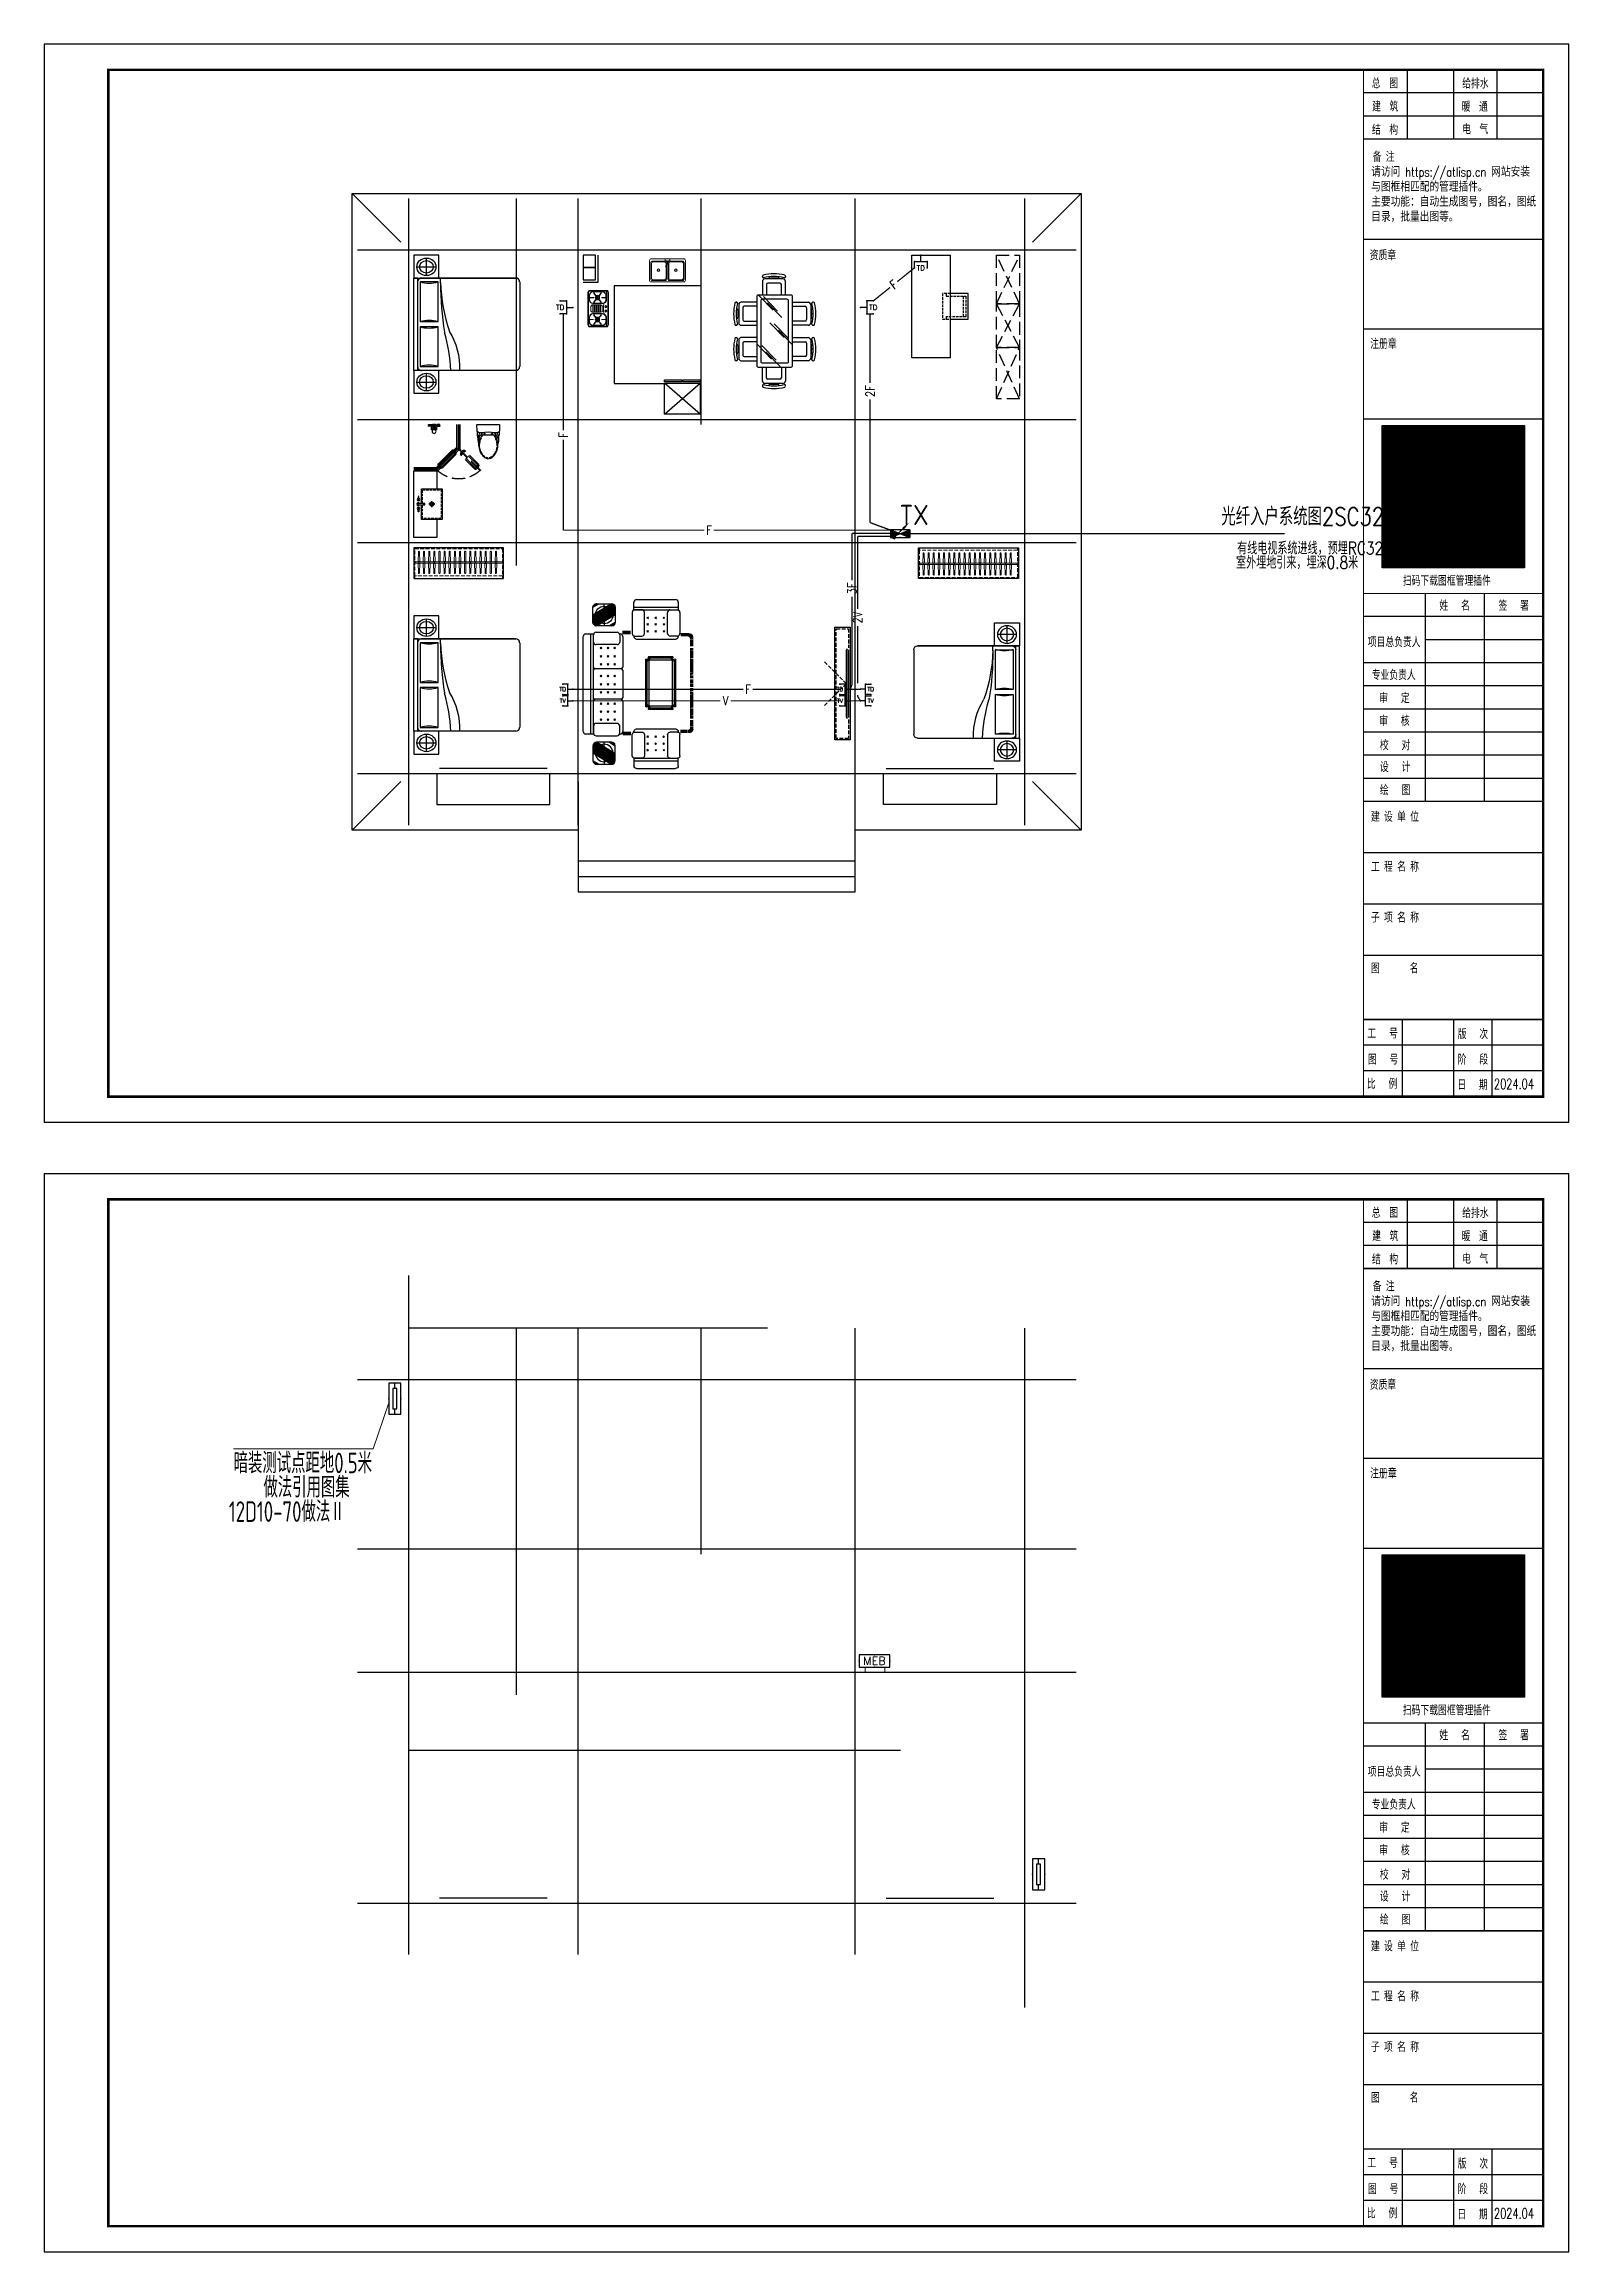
# Model space of a CAD drawing. Extents: x -29700 to 0, y 0 to 131000.
# Drawn here: x -29700 to 0, y 0 to 43000 of the extents above; entities that cross this region are included whole.
import ezdxf
from ezdxf.enums import TextEntityAlignment as Align

# ---------------------------------------------------------------- set-up
doc = ezdxf.new("R2010")
doc.units = 0
doc.header["$LTSCALE"] = 1000
doc.header["$MEASUREMENT"] = 0
for name, pattern in [('A户型二层平面图$0$DASH', [0.35, 0.25, -0.1]), ('B-1户型三层平面图$0$DASH', [0.35, 0.25, -0.1]), ('HJ户型(跃上)4F$0$DASH', [0.35, 0.25, -0.1])]:
    doc.linetypes.add(name, pattern=pattern)
doc.layers.get('0').update_dxf_attribs({"linetype": 'CONTINUOUS'})
for name, color, linetype, lineweight in [('1-家具、卫生间洁具布置', 8, 'CONTINUOUS', 9), ('1-散水、台阶', 254, 'CONTINUOUS', 9), ('DIM-照明', 3, 'CONTINUOUS', 15), ('WIRE-照明', 1, 'CONTINUOUS', 15)]:
    doc.layers.add(name, color=color, linetype=linetype, lineweight=lineweight)
for name, color, linetype in [('A户型二层平面图$0$A-澳创家具', 55, 'CONTINUOUS'), ('A户型二层平面图$0$A_家具_基线', 251, 'CONTINUOUS'), ('B-1户型三层平面图$0$A-澳创家具', 55, 'CONTINUOUS'), ('B-1户型三层平面图$0$A_洁具', 36, 'CONTINUOUS'), ('DOTE', 1, 'CONTINUOUS'), ('EQUIP-箱柜', 3, 'CONTINUOUS'), ('EQUIP-通讯', 3, 'CONTINUOUS'), ('HJ户型(跃上)4F$0$0-107洁具', 122, 'CONTINUOUS'), ('HJ户型(跃上)4F$0$0-142地漏', 122, 'CONTINUOUS'), ('HJ户型(跃上)4F$0$1-101活动家具', 34, 'CONTINUOUS'), ('HJ户型(跃上)4F$0$1-104到顶固定家具', 55, 'CONTINUOUS'), ('HJ户型(跃上)4F$0$1-107洁具', 122, 'CONTINUOUS'), ('LWIRE', 4, 'CONTINUOUS'), ('PUB_TEXT', 7, 'CONTINUOUS'), ('SIG_TEXT', 7, 'CONTINUOUS'), ('TK', 4, 'CONTINUOUS'), ('WIRE-接地', 4, 'CONTINUOUS'), ('家具', 8, 'CONTINUOUS'), ('强电平面标注', 3, 'CONTINUOUS')]:
    doc.layers.add(name, color=color, linetype=linetype)
doc.styles.add('_TCH_LABEL', font='COMPLEX', dxfattribs={"bigfont": 'GBCBIG'})
doc.styles.add('_TEL_DIM', font='SIMPLEX', dxfattribs={"width": 0.8, "height": 3.5, "bigfont": 'HZTXT'})
doc.styles.add('_THVAC_SERIAL', font='SIMPLEX', dxfattribs={"width": 0.8, "height": 3.5, "bigfont": 'HZTXT'})
doc.styles.add('DIM_FONT', font='SIMPLEX', dxfattribs={"width": 0.7, "bigfont": 'GBCBIG'})
doc.styles.add('HZTXT1', font='romans.shx', dxfattribs={"width": 0.7, "bigfont": 'GBHZFS.SHX'})
doc.styles.get("Standard").update_dxf_attribs({"font": 'gbenor.shx', "bigfont": 'gbcbig.shx'})
doc.styles.add('TG_LINETYPE', font='SIMPLEX', dxfattribs={"width": 0.8, "height": 2.5, "bigfont": 'HZTXT'})
doc.styles.add('TSSD_REIN', font='tssdeng.shx', dxfattribs={"width": 0.7, "bigfont": 'hztxt.shx'})
doc.styles.add('黑体', font='simhei.ttf', dxfattribs={"width": 0.75})
doc.linetypes.add('TG_接地', pattern='A,0.75,0,["/",TG_LINETYPE,S=0.05,R=-8.594367,X=-0.1,Y=-0.045],0.65,-0.13,0.13,-0.13', length=2)

msp = doc.modelspace()

# ---------------------------------------------------------------- texts
at = {"layer": 'DIM-照明', "style": '_TEL_DIM', "width": 0.8}
for s, rotation, p in [('F', 38.76906, (-13151.7, 38317.8)), ('2F', 90, (-13611.7, 36241.5)), ('F', 90, (-19586.2, 35387.5)), ('2V', 90, (-13854.8, 31830.8))]:
    msp.add_text(s, height=175, rotation=rotation, dxfattribs=at).set_placement(p, align=Align.MIDDLE_CENTER)
for s, p in [('F', (-16748.8, 33533.6)), ('V', (-16426.2, 30210.1)), ('F', (-15989.3, 30435.3))]:
    msp.add_text(s, height=175, dxfattribs=at).set_placement(p, align=Align.MIDDLE_CENTER)
at = {"layer": 'DIM-照明', "color": 3, "style": '_TEL_DIM', "width": 0.8}
msp.add_text('3F', height=175, rotation=90, dxfattribs=at).set_placement((-13963.3, 32397.8), align=Align.MIDDLE_CENTER)
at = {"layer": 'PUB_TEXT'}
msp.add_text('TX', height=392, dxfattribs=at).set_placement((-13035.4, 33634.2))
at = {"layer": 'SIG_TEXT', "style": '_TEL_DIM', "width": 0.8}
for s, height, p in [('光纤入户系统图2SC32', 350, (-6769.7, 33625.2)), ('有线电视系统进线，预埋RC32', 245, (-6461.5, 33060.2)), ('室外埋地引来，埋深0.8米', 245, (-6482.1, 32781.5, 0))]:
    msp.add_text(s, height=height, dxfattribs=at).set_placement(p)
at = {"layer": '强电平面标注', "color": 3, "linetype": 'Continuous', "style": 'TSSD_REIN', "width": 0.7}
for s, p in [('暗装测试点距地0.5米', (-26009.5, 15165.8)), ('做法引用图集', (-25428.4, 14692)), ('12D10-70做法Ⅱ', (-26101.6, 14218.4))]:
    msp.add_text(s, height=400, dxfattribs=at).set_placement(p)

# ---------------------------------------------------------------- blocks, each defined once
blk = doc.blocks.new('A$C66793C10')
for p, q in [((450, 450), (0, 450)), ((0, 450), (0, 0)), ((223, 401), (223, 56)), ((450, 0), (450, 450)), ((396, 229), (50, 229)), ((0, 0), (450, 0))]:
    blk.add_line(p, q)
for radius in [173, 123]:
    blk.add_circle((223, 229), radius)
blk = doc.blocks.new('A$C0BC040C0')
at = {"layer": '家具'}
for p, q in [((0, 295), (0, 2095)), ((75, 2095), (0, 2095)), ((75, 295), (75, 2095)), ((124, 2019), (124, 1245)), ((472, 2019), (124, 2019)), ((149, 2095), (1987, 2095)), ((1987, 2095), (149, 2095)), ((472, 1245), (472, 2019)), ((522, 1996), (522, 2095)), ((2062, 2019), (2062, 371)), ((124, 1245), (472, 1245)), ((124, 1145), (124, 371)), ((472, 1145), (124, 1145)), ((472, 371), (472, 1145)), ((75, 295), (0, 295)), ((124, 371), (472, 371)), ((1987, 295), (149, 295))]:
    blk.add_line(p, q, dxfattribs=at)
for centre, major_axis, ratio, start_param, end_param in [((149, 2019), (0, 75.9), 0.981818, 0, 1.570796), ((298, 2627), (0, 632), 0.981818, 2.857799, 3.425387), ((2092, 1653), (-220, 2967), 0.524077, 1.416252, 1.739927), ((1467, 1705), (-287, 1661), 0.542659, 1.294437, 1.879131), ((1987, 2019), (0, 75.9), 0.981818, 4.712389, 6.283185), ((298, 638), (0, -632), 0.981818, 2.857799, 3.425387), ((298, 1752), (0, -632), 0.981818, -0.283794, 0.283794), ((-1119, 354), (-345, 2286), 0.791145, 4.568047, 4.89601), ((5, 453), (-253, 1064), 0.804127, 4.37694, 5.109608), ((149, 371), (0, 75.9), 0.981818, 1.570796, 3.141593), ((298, -236), (0, 632), 0.981818, -0.283794, 0.283794), ((1987, 371), (0, 75.9), 0.981818, 3.141593, 4.712389)]:
    blk.add_ellipse(centre, major_axis=major_axis, ratio=ratio, start_param=start_param, end_param=end_param, dxfattribs=at)
at = {"layer": '家具', "xscale": 1.080000000001746, "yscale": 0.9899999999906868, "rotation": 179.9999999989328}
for p in [(486, 2540), (486, 295)]:
    blk.add_blockref('A$C66793C10', p, dxfattribs=at)
blk = doc.blocks.new('*U29')
blk.add_lwpolyline([(0, -600), (0, 0), (1750, 0), (1750, -600)], close=True)
at = {"color": 250, "lineweight": 13, "ltscale": 0.3}
for points in [[(20, -50), (20, 0)], [(1730, -50), (1730, 0)], [(99, -330), (99, -335), (101, -335), (101, -296), (99, -296), (99, -330), (99, -302)], [(199, -330), (199, -335), (201, -335), (201, -296), (199, -296), (199, -330), (199, -302)], [(299, -330), (299, -335), (301, -335), (301, -296), (299, -296), (299, -330), (299, -302)], [(399, -330), (399, -335), (401, -335), (401, -296), (399, -296), (399, -330), (399, -302)], [(499, -330), (499, -335), (501, -335), (501, -296), (499, -296), (499, -330), (499, -302)], [(599, -330), (599, -335), (601, -335), (601, -296), (599, -296), (599, -330), (599, -302)], [(699, -330), (699, -335), (701, -335), (701, -296), (699, -296), (699, -330), (699, -302)], [(799, -330), (799, -335), (801, -335), (801, -296), (799, -296), (799, -330), (799, -302)], [(899, -330), (899, -335), (901, -335), (901, -296), (899, -296), (899, -330), (899, -302)], [(999, -330), (999, -335), (1001, -335), (1001, -296), (999, -296), (999, -330), (999, -302)], [(1099, -330), (1099, -335), (1101, -335), (1101, -296), (1099, -296), (1099, -330), (1099, -302)], [(1199, -330), (1199, -335), (1201, -335), (1201, -296), (1199, -296), (1199, -330), (1199, -302)], [(1299, -330), (1299, -335), (1301, -335), (1301, -296), (1299, -296), (1299, -330), (1299, -302)], [(1399, -330), (1399, -335), (1401, -335), (1401, -296), (1399, -296), (1399, -330), (1399, -302)], [(1499, -330), (1499, -335), (1501, -335), (1501, -296), (1499, -296), (1499, -330), (1499, -302)], [(1599, -330), (1599, -335), (1601, -335), (1601, -296), (1599, -296), (1599, -330), (1599, -302)]]:
    blk.add_lwpolyline(points, dxfattribs=at)
at = {"color": 250, "linetype": 'A户型二层平面图$0$DASH', "lineweight": 13, "ltscale": 0.3}
blk.add_lwpolyline([(20, -580), (1730, -580), (1730, -50), (20, -50)], close=True, dxfattribs=at)
at = {"color": 250, "lineweight": 13, "ltscale": 0.3}
blk.add_lwpolyline([(1730, -338), (1725, -338), (1725, -328), (25, -328), (25, -338), (20, -338), (20, -292), (25, -292), (25, -328), (25, -302), (1725, -302), (1725, -328), (1725, -292), (1730, -292)], close=True, dxfattribs=at)
for points in [[(84, -302), (90, -109, -0.431026), (100, -99, -0.397598), (110, -109), (116, -302)], [(116, -328), (110, -522, -1), (90, -522), (84, -328)], [(184, -302), (190, -109, -0.431026), (200, -99, -0.397598), (210, -109), (216, -302)], [(216, -328), (210, -522, -1), (190, -522), (184, -328)], [(284, -302), (290, -109, -0.431026), (300, -99, -0.397598), (310, -109), (316, -302)], [(316, -328), (310, -522, -1), (290, -522), (284, -328)], [(384, -302), (390, -109, -0.431026), (400, -99, -0.397598), (410, -109), (416, -302)], [(416, -328), (410, -522, -1), (390, -522), (384, -328)], [(484, -302), (490, -109, -0.431026), (500, -99, -0.397598), (510, -109), (516, -302)], [(516, -328), (510, -522, -1), (490, -522), (484, -328)], [(584, -302), (590, -109, -0.431026), (600, -99, -0.397598), (610, -109), (616, -302)], [(616, -328), (610, -522, -1), (590, -522), (584, -328)], [(684, -302), (690, -109, -0.431026), (700, -99, -0.397598), (710, -109), (716, -302)], [(716, -328), (710, -522, -1), (690, -522), (684, -328)], [(784, -302), (790, -109, -0.431026), (800, -99, -0.397598), (810, -109), (816, -302)], [(816, -328), (810, -522, -1), (790, -522), (784, -328)], [(884, -302), (890, -109, -0.431026), (900, -99, -0.397598), (910, -109), (916, -302)], [(916, -328), (910, -522, -1), (890, -522), (884, -328)], [(984, -302), (990, -109, -0.431026), (1000, -99, -0.397598), (1010, -109), (1016, -302)], [(1016, -328), (1010, -522, -1), (990, -522), (984, -328)], [(1084, -302), (1090, -109, -0.431026), (1100, -99, -0.397598), (1110, -109), (1116, -302)], [(1116, -328), (1110, -522, -1), (1090, -522), (1084, -328)], [(1184, -302), (1190, -109, -0.431026), (1200, -99, -0.397598), (1210, -109), (1216, -302)], [(1216, -328), (1210, -522, -1), (1190, -522), (1184, -328)], [(1284, -302), (1290, -109, -0.431026), (1300, -99, -0.397598), (1310, -109), (1316, -302)], [(1316, -328), (1310, -522, -1), (1290, -522), (1284, -328)], [(1384, -302), (1390, -109, -0.431026), (1400, -99, -0.397598), (1410, -109), (1416, -302)], [(1416, -328), (1410, -522, -1), (1390, -522), (1384, -328)], [(1484, -302), (1490, -109, -0.431026), (1500, -99, -0.397598), (1510, -109), (1516, -302)], [(1516, -328), (1510, -522, -1), (1490, -522), (1484, -328)], [(1584, -302), (1590, -109, -0.431026), (1600, -99, -0.397598), (1610, -109), (1616, -302)], [(1616, -328), (1610, -522, -1), (1590, -522), (1584, -328)]]:
    blk.add_lwpolyline(points, format="xyb", dxfattribs=at)
blk = doc.blocks.new('*U18')
at = {"layer": 'B-1户型三层平面图$0$A-澳创家具', "linetype": 'Continuous'}
for points in [[(211, 0), (-211, 0, 0.477962), (-222, -14), (-219, -125), (-215, -137, 0.281865), (-129, -159, -0.073747), (129, -159, 0.281865), (215, -137), (219, -125), (222, -14, 0.477962), (211, 0, 0)], [(216, -136, -0.088577), (213, -208, -0.019152), (193, -362, -0.090609), (149, -554, -0.163158), (38, -658, -0.273043), (-73, -639, -0.094885), (-149, -554, -0.090609), (-193, -362, -0.019152), (-213, -208, -0.088577), (-216, -136, -0.879416)], [(-120, -201, 0.129606), (-180, -409, 0.211204), (-80, -632, 2.252949)], [(120, -201, -0.129606), (180, -409, -0.211204), (80, -632, -2.252949)]]:
    blk.add_lwpolyline(points, format="xyb", dxfattribs=at)
at = {"layer": 'B-1户型三层平面图$0$A-澳创家具', "color": 250}
for points in [[(-165, -162, 0.180688), (-197, -335, -4.705295)], [(-107, -156, 0.237416), (-194, -358, -3.87225)], [(-61, -201), (-62, -181, 1.018669), (-84, -181), (-85, -201)], [(61, -201), (62, -181, -1.018669), (84, -181), (85, -201)], [(107, -156, -0.237416), (194, -358, 3.87225)], [(165, -162, -0.180688), (197, -335, 4.705295)]]:
    blk.add_lwpolyline(points, format="xyb", dxfattribs=at)
at = {"layer": 'B-1户型三层平面图$0$A-澳创家具', "color": 250, "linetype": 'B-1户型三层平面图$0$DASH', "ltscale": 0.2}
blk.add_lwpolyline([(-106, -201, 0.095348), (-166, -374, 0.180567), (-120, -567, 0.059956), (-65, -630, 0.149733), (0, -654, 0.149733), (65, -630, 0.059956), (120, -567, 0.180567), (166, -374, 0.095348), (106, -201, -0.095348)], format="xyb", dxfattribs=at)
at = {"layer": 'B-1户型三层平面图$0$A-澳创家具', "linetype": 'Continuous'}
blk.add_lwpolyline([(120, -201), (-120, -201)], dxfattribs=at)
blk = doc.blocks.new('*U30')
at = {"color": 250}
for p, q in [((590, -350), (710, -350)), ((650, -410), (650, -290))]:
    blk.add_line(p, q, dxfattribs=at)
for points in [[(350, -450), (0, -450), (0, 0), (1300, 0), (1300, -450), (950, -450)], [(663, -150), (950, -150), (950, -550), (350, -550), (350, -150), (635, -150)]]:
    blk.add_lwpolyline(points)
at = {"color": 250, "linetype": 'B-1户型三层平面图$0$DASH', "ltscale": 0.2}
blk.add_lwpolyline([(663, -170), (930, -170), (930, -530), (370, -530), (370, -170), (635, -170)], dxfattribs=at)
for points in [[(501, -84), (570, -84), (570, -97), (501, -97)], [(663, -213), (663, -78), (635, -78), (635, -213)], [(799, -84), (730, -84), (730, -97), (799, -97)]]:
    blk.add_lwpolyline(points, close=True)
at = {"color": 250}
for centre, radius in [((564, -91, 0), 6.17), ((650, -350), 40), ((650, -350), 22.5), ((650, -201), 7.98), ((737, -91, 0), 6.17)]:
    blk.add_circle(centre, radius, dxfattribs=at)
for centre, radius, start, end in [((564, -91), 25.4, 194.0486, 165.9514), ((649, -88), 29.3, 297.9804, 241.0365), ((737, -91), 25.4, 14.0486, 345.9514)]:
    blk.add_arc(centre, radius, start, end)
for centre, radius, start, end in [((564, -91), 16.6, 201.7986, 158.2014), ((649, -88), 23.8, 305.279, 233.4071), ((737, -91), 16.6, 21.7986, 338.2014)]:
    blk.add_arc(centre, radius, start, end, dxfattribs=at)
blk = doc.blocks.new('HJ户型(跃上)4F$0$A$C2634459F')
at = {"color": 0}
for p, q in [((592, 338, 0), (592, 334, 0)), ((592, 338, 0), (650, 338, 0)), ((650, 320, 0), (650, 338, 0))]:
    blk.add_line(p, q, dxfattribs=at)
at = {"color": 0, "linetype": 'HJ户型(跃上)4F$0$DASH'}
for p, q in [((650, 320, 0), (632, 320, 0)), ((632, 262, 0), (632, 320, 0)), ((632, 262, 0), (636, 262, 0)), ((646, 262, 0), (650, 262, 0)), ((650, 262, 0), (650, 320, 0))]:
    blk.add_line(p, q, dxfattribs=at)
at = {"color": 0, "elevation": 0}
for points in [[(642, 333), (641, 334), (53, 334), (50, 331), (50, 327), (53, 324), (639, 324), (642, 327)], [(147, 338), (115, 338), (115, 334), (147, 334)], [(147, 320), (115, 320), (115, 324), (147, 324)], [(562, 338), (530, 338), (530, 334), (562, 334)], [(626, 324), (626, 321), (645, 321), (645, 337), (626, 337), (626, 334), (642, 334), (642, 324)]]:
    blk.add_lwpolyline(points, close=True, dxfattribs=at)
for points in [[(155, 387, 0.36855), (119, 352), (119, 338)], [(155, 271, -0.36855), (119, 306), (119, 320)], [(143, 338), (143, 344, -0.414214), (162, 363), (515, 363, -0.414214), (534, 344), (534, 334)], [(143, 320), (143, 314, 0.414214), (162, 295), (515, 295, 0.414214), (534, 314), (534, 324)], [(155, 387), (522, 387, -0.368054), (558, 352), (558, 334)], [(155, 271), (522, 271, 0.368054), (558, 306), (558, 324)]]:
    blk.add_lwpolyline(points, format="xyb", dxfattribs=at)
at = {"color": 0, "linetype": 'HJ户型(跃上)4F$0$DASH', "elevation": 0}
for points in [[(583, -175), (583, 192, -0.368054), (619, 228), (636, 228)], [(632, -187), (626, -187, -0.414214), (607, -167), (607, 185, -0.414214), (626, 204), (636, 204)], [(700, -175), (700, 192, 0.368054), (664, 228), (646, 228)], [(650, -187), (656, -187, 0.414214), (676, -167), (676, 185, 0.414214), (656, 204), (646, 204)], [(583, -175, 0.36855), (619, -211), (632, -211)], [(700, -175, -0.36855), (664, -211), (650, -211)]]:
    blk.add_lwpolyline(points, format="xyb", dxfattribs=at)
for points in [[(631, 234), (631, 202), (635, 202), (635, 234)], [(646, 296), (649, 296), (649, 315), (633, 315), (633, 296), (636, 296), (636, 313), (646, 313)], [(638, 313), (636, 311), (636, -277), (639, -280), (643, -280), (646, -277), (646, 310), (643, 313)], [(632, -182), (632, -215), (636, -215), (636, -182)], [(650, -182), (650, -215), (646, -215), (646, -182)]]:
    blk.add_lwpolyline(points, close=True, dxfattribs=at)
blk = doc.blocks.new('HJ户型(跃上)4F$0$A$C1E9E21AA')
at = {"ltscale": 0.5, "extrusion": (0, 0, -1)}
for p, q in [((31, -31), (0, 0)), ((69, -31), (100, 0)), ((31, -69), (0, -100)), ((69, -69), (100, -100))]:
    blk.add_line(p, q, dxfattribs=at)
at = {"ltscale": 0.5}
for p, q in [((0, -100), (0, 0)), ((0, 0), (100, 0)), ((100, 0), (100, -100)), ((100, -100), (0, -100))]:
    blk.add_line(p, q, dxfattribs=at)
for points in [[(28, -47), (28, -45), (39, -47), (39, -49)], [(28, -55), (28, -53), (39, -51), (39, -53)], [(30, -40), (31, -38), (41, -43), (40, -45)], [(31, -62), (30, -60), (40, -55), (41, -57)], [(35, -33), (36, -32), (43, -41), (42, -42)], [(36, -68), (35, -67), (42, -58), (43, -59)], [(41, -29), (43, -28), (47, -39), (45, -40)], [(43, -72), (41, -71), (45, -60), (47, -61)], [(49, -27), (51, -27), (51, -39), (49, -39)], [(51, -73), (49, -73), (49, -61), (51, -61)], [(57, -28), (59, -29), (55, -40), (53, -39)], [(59, -71), (57, -72), (53, -61), (55, -60)], [(64, -32), (65, -33), (58, -42), (57, -41)], [(65, -67), (64, -68), (57, -59), (58, -58)], [(69, -38), (70, -40), (60, -45), (59, -43)], [(70, -60), (69, -62), (59, -57), (60, -55)], [(72, -45), (72, -47), (61, -49), (61, -47)], [(72, -53), (72, -55), (61, -53), (61, -51)]]:
    blk.add_lwpolyline(points, close=True, dxfattribs=at)
for radius in [27, 23.6, 10.1]:
    blk.add_circle((50, -50), radius, dxfattribs=at)
blk = doc.blocks.new('HJ户型(跃上)4F$0$花洒')
at = {"ltscale": 7}
for p, q in [((-33, 56), (-33, 114)), ((-28, 5), (0, 5)), ((-33, -56), (-33, -114)), ((-28, -5), (0, -5))]:
    blk.add_line(p, q, dxfattribs=at)
for points in [[(-87, 15), (-91, 15, -0.178333), (-97, 17), (-110, 29)], [(-31, 116, 0.472472), (-33, 114)], [(-31, 54, -0.472472), (-33, 56)], [(-31, 116), (-25, 116, -0.414214), (-24, 114), (-24, 112)], [(-31, 54), (-25, 54, 0.414214), (-24, 56), (-24, 58)], [(-87, -15), (-91, -15, 0.178333), (-97, -17), (-110, -29)], [(-31, -54, 0.472472), (-33, -56)], [(-31, -116, -0.472472), (-33, -114)], [(-31, -54), (-25, -54, -0.414214), (-24, -56), (-24, -58)], [(-31, -116), (-25, -116, 0.414214), (-24, -114), (-24, -112)]]:
    blk.add_lwpolyline(points, format="xyb", dxfattribs=at)
for points in [[(-87, 15), (-87, 0)], [(-87, -15), (-87, 0)], [(-43, 12), (-81, 15)], [(-81, 15), (-81, -15)], [(-43, 10), (-81, 13)], [(-45, -12), (-45, 12)], [(-43, -12), (-43, 12)], [(-43, -12), (-28, -12), (-28, 12), (-43, 12)], [(-24, 56), (-24, 112)], [(-19, 95), (-19, 92)], [(-19, 92), (-19, 84)], [(-19, 76), (-19, 84)], [(-19, 73), (-19, 76)], [(-6, 110), (0, 110)], [(-6, 58), (-6, 110)], [(0, 110), (0, 58), (-6, 58)], [(-5, -13), (-5, 13)], [(-2, 33), (-3, 23)], [(-2, 23), (-2, 33)], [(-2, 33), (0, 33)], [(0, 23), (0, 33)], [(0, -13), (0, 13)], [(-43, -10), (-81, -13)], [(-43, -12), (-81, -15)], [(-24, -56), (-24, -112)], [(-19, -73), (-19, -76)], [(-19, -76), (-19, -84)], [(-19, -92), (-19, -84)], [(-19, -95), (-19, -92)], [(-6, -58), (-6, -110)], [(0, -110), (0, -58), (-6, -58)], [(-6, -110), (0, -110)], [(-2, -33), (-3, -23)], [(-2, -23), (-2, -33)], [(-2, -33), (0, -33)], [(0, -23), (0, -33)]]:
    blk.add_lwpolyline(points, dxfattribs=at)
for points in [[(0, 13), (-54, 13), (-54, 23), (0, 23)], [(0, -13), (-54, -13), (-54, -23), (0, -23)]]:
    blk.add_lwpolyline(points, close=True, dxfattribs=at)
for centre, radius, start, end in [((-135, 0), 38, 49.5542, 310.4458), ((-84, 11), 5, 53.1301, 126.8699), ((-66, 0), 25.5, 331.9275, 28.0725), ((-19, 84), 6.99, 90, 129.5028), ((-19, 84), 6.99, 230.4972, 270), ((-33, 120), 28.6, 297.662, 339.071), ((-33, 48), 28.6, 20.929, 62.338), ((-84, -11), 5, 233.1301, 306.8699), ((-19, -84), 6.99, 90, 129.5028), ((-19, -84), 6.99, 230.4972, 270), ((-33, -48), 28.6, 297.662, 339.071), ((-33, -120), 28.6, 20.929, 62.338)]:
    blk.add_arc(centre, radius, start, end, dxfattribs=at)
blk = doc.blocks.new('HJ户型(跃上)4F$0$fgjhj')
at = {"layer": 'HJ户型(跃上)4F$0$1-107洁具'}
for p, q in [((606518, 216057), (606518, 215607)), ((606528, 216057), (606528, 215607)), ((607393, 215192), (606954, 215192)), ((607393, 215182), (606954, 215182))]:
    blk.add_line(p, q, dxfattribs=at)
at = {"layer": 'HJ户型(跃上)4F$0$1-107洁具', "color": 250, "elevation": 0}
for points in [[(607393, 215157), (606929, 215157), (606493, 215592), (606493, 216057)], [(607393, 215217), (606954, 215217), (606553, 215617), (606553, 216057)]]:
    blk.add_lwpolyline(points, dxfattribs=at)
at = {"layer": 'HJ户型(跃上)4F$0$1-107洁具', "color": 250, "linetype": 'HJ户型(跃上)4F$0$DASH'}
blk.add_arc((606519, 215597), 600, 224.9799, 316.3489, dxfattribs=at)
at = {"layer": 'HJ户型(跃上)4F$0$0-107洁具', "xscale": -1, "rotation": 270}
blk.add_blockref('HJ户型(跃上)4F$0$花洒', (606999, 216057), dxfattribs=at)
at = {"layer": 'HJ户型(跃上)4F$0$0-142地漏', "ltscale": 0.5, "xscale": -1, "rotation": 90}
blk.add_blockref('HJ户型(跃上)4F$0$A$C1E9E21AA', (606949, 216057), dxfattribs=at)
at = {"layer": 'HJ户型(跃上)4F$0$1-107洁具', "xscale": -1, "rotation": 314.9999376523706}
blk.add_blockref('HJ户型(跃上)4F$0$A$C2634459F', (606752, 214911, 0), dxfattribs=at)
blk = doc.blocks.new('M_C47JEV')
for p, q in [((-465, 250), (-465, 661)), ((-431, 711), (-431, 720)), ((-415, 711), (-275, 711)), ((381, 770), (-381, 770)), ((-225, 661), (-225, 250)), ((-136, 606), (-166, 637)), ((-166, 606), (-136, 637)), ((-136, 469), (-166, 499)), ((-166, 469), (-136, 499)), ((-9, 606), (21, 637)), ((21, 606), (-9, 637)), ((21, 469), (-9, 499)), ((-9, 469), (21, 499)), ((179, 606), (149, 637)), ((149, 606), (179, 637)), ((179, 469), (149, 499)), ((149, 469), (179, 499)), ((225, 661), (225, 250)), ((415, 711), (275, 711)), ((431, 711), (431, 720)), ((465, 250), (465, 661)), ((-431, 50), (-431, 203)), ((431, 200), (-431, 200)), ((431, 150), (-431, 150)), ((-275, 200), (-415, 200)), ((381, 0), (-381, 0)), ((-136, 342), (-166, 372)), ((-166, 342), (-136, 372)), ((21, 342), (-9, 372)), ((-9, 342), (21, 372)), ((179, 342), (149, 372)), ((149, 342), (179, 372)), ((275, 200), (415, 200)), ((431, 200), (431, 50))]:
    blk.add_line(p, q)
for centre, start, end in [((-415, 661), 90, 180), ((-381, 720), 90, 180), ((-275, 661), 0, 90), ((275, 661), 90, 180), ((381, 720), 360, 90), ((415, 661), 0, 90), ((-415, 250), 180, 270), ((-381, 50), 180, 270), ((-275, 250), 270, 0), ((275, 250), 180, 270), ((381, 50), 270, 0), ((415, 250), 270, 0)]:
    blk.add_arc(centre, 50, start, end)
at = {"style": 'DIM_FONT', "width": 0.8, "flags": 9}
for tag in ['XSIZE', 'YSIZE']:
    blk.add_attdef(tag, (0, 0), '', height=0.5, dxfattribs=at)
blk = doc.blocks.new('M_C46QQU')
for p, q in [((-1008, 250), (-1008, 661)), ((-975, 711), (-975, 720)), ((-958, 711), (-818, 711)), ((-925, 770), (-327, 770)), ((-768, 661), (-768, 250)), ((-713, 627), (-683, 597)), ((-683, 627), (-713, 597)), ((-713, 500), (-683, 469)), ((-683, 500), (-713, 469)), ((-556, 627), (-526, 597)), ((-526, 627), (-556, 597)), ((-556, 500), (-526, 469)), ((-526, 500), (-556, 469)), ((-398, 627), (-368, 597)), ((-368, 627), (-398, 597)), ((-398, 500), (-368, 469)), ((-368, 500), (-398, 469)), ((-298, 740), (-298, 230)), ((-269, 770), (269, 770)), ((-138, 627), (-168, 597)), ((-168, 627), (-138, 597)), ((-138, 500), (-168, 469)), ((-168, 500), (-138, 469)), ((20, 627), (-11, 597)), ((-11, 627), (20, 597)), ((20, 500), (-11, 469)), ((-11, 500), (20, 469)), ((177, 627), (147, 597)), ((147, 627), (177, 597)), ((177, 500), (147, 469)), ((147, 500), (177, 469)), ((298, 740), (298, 230)), ((327, 770), (925, 770)), ((368, 627), (398, 597)), ((398, 627), (368, 597)), ((368, 500), (398, 469)), ((398, 500), (368, 469)), ((526, 627), (556, 597)), ((556, 627), (526, 597)), ((526, 500), (556, 469)), ((556, 500), (526, 469)), ((683, 627), (713, 597)), ((713, 627), (683, 597)), ((683, 500), (713, 469)), ((713, 500), (683, 469)), ((768, 661), (768, 250)), ((958, 711), (818, 711)), ((975, 711), (975, 720)), ((1008, 250), (1008, 661)), ((-975, 50), (-975, 203)), ((975, 200), (-975, 200)), ((975, 150), (-975, 150)), ((-818, 200), (-958, 200)), ((925, 0), (-925, 0)), ((-713, 363), (-683, 332)), ((-683, 363), (-713, 332)), ((-526, 363), (-556, 332)), ((-556, 363), (-526, 332)), ((-398, 363), (-368, 332)), ((-368, 363), (-398, 332)), ((-138, 363), (-168, 332)), ((-168, 363), (-138, 332)), ((-11, 363), (20, 332)), ((20, 363), (-11, 332)), ((177, 363), (147, 332)), ((147, 363), (177, 332)), ((368, 363), (398, 332)), ((398, 363), (368, 332)), ((556, 363), (526, 332)), ((526, 363), (556, 332)), ((683, 363), (713, 332)), ((713, 363), (683, 332)), ((818, 200), (958, 200)), ((975, 200), (975, 50))]:
    blk.add_line(p, q)
for centre, radius, start, end in [((-958, 661), 50, 90, 180), ((-925, 720), 50, 90, 180), ((-818, 661), 50, 0, 90), ((-328, 740), 30, 360, 90), ((-268, 740), 30, 90, 180), ((268, 740), 30, 0, 90), ((328, 740), 30, 90, 180), ((818, 661), 50, 90, 180), ((925, 720), 50, 360, 90), ((958, 661), 50, 0, 90), ((-958, 250), 50, 180, 270), ((-925, 50), 50, 180, 270), ((-818, 250), 50, 270, 0), ((-328, 230), 30, 270, 0), ((-268, 230), 30, 180, 270), ((268, 230), 30, 270, 360), ((328, 230), 30, 180, 270), ((818, 250), 50, 180, 270), ((925, 50), 50, 270, 0), ((958, 250), 50, 270, 0)]:
    blk.add_arc(centre, radius, start, end)
at = {"style": 'DIM_FONT', "width": 0.8, "flags": 9}
for tag in ['XSIZE', 'YSIZE']:
    blk.add_attdef(tag, (0, 0), '', height=0.5, dxfattribs=at)
blk = doc.blocks.new('A$C216821B5')
at = {"layer": '家具'}
for p, q in [((1737, 2990), (1737, 3196)), ((67, 2559), (8, 2588)), ((69, 2564), (15, 2604)), ((74, 2566), (23, 2610)), ((76, 2568), (27, 2614)), ((79, 2569), (30, 2618)), ((79, 2571), (48, 2628)), ((85, 2573), (56, 2630)), ((92, 2575), (77, 2636)), ((95, 2575), (95, 2636)), ((118, 2636), (118, 2576)), ((131, 2636), (131, 2576)), ((135, 2636), (135, 2576)), ((150, 2636), (150, 2576)), ((151, 2636), (151, 2576)), ((157, 2636), (157, 2576)), ((157, 2636), (157, 2576)), ((158, 2636), (158, 2576)), ((171, 2636), (171, 2576)), ((181, 2636), (181, 2576)), ((189, 2636), (189, 2576)), ((190, 2636), (190, 2576)), ((205, 2636), (205, 2576)), ((219, 2636), (219, 2576)), ((229, 2636), (229, 2576)), ((236, 2636), (236, 2576)), ((1227, 2619), (1227, 2679)), ((1243, 2619), (1243, 2679)), ((1251, 2619), (1245, 2679)), ((1254, 2619), (1249, 2679)), ((1262, 2619), (1257, 2679)), ((1271, 2619), (1266, 2679)), ((1281, 2619), (1275, 2679)), ((1287, 2619), (1287, 2679)), ((1315, 2619), (1315, 2679)), ((1328, 2619), (1328, 2679)), ((1332, 2619), (1332, 2679)), ((1347, 2619), (1347, 2679)), ((1348, 2619), (1348, 2679)), ((1354, 2619), (1354, 2679)), ((1354, 2619), (1354, 2679)), ((1355, 2619), (1355, 2679)), ((1368, 2619), (1368, 2679)), ((1737, 2990), (1531, 2990)), ((1737, 2990), (1737, 2784)), ((1737, 2990), (1944, 2990)), ((60, 2535), (0, 2535)), ((60, 2500), (0, 2506)), ((60, 2488), (0, 2494)), ((60, 2476), (0, 2476)), ((60, 2468), (0, 2468)), ((60, 2452), (0, 2456)), ((60, 2446), (0, 2450)), ((60, 2442), (0, 2446)), ((60, 2437), (0, 2441)), ((60, 2430), (0, 2430)), ((60, 2419), (0, 2419)), ((60, 2396), (0, 2396)), ((60, 2341), (0, 2341)), ((60, 2334), (0, 2334)), ((60, 2319), (0, 2319)), ((60, 2299), (0, 2288)), ((60, 2291), (0, 2280)), ((60, 2288), (0, 2276)), ((60, 2283), (0, 2272)), ((60, 2281), (0, 2270)), ((60, 2274), (0, 2263)), ((60, 2269), (0, 2258)), ((60, 2268), (0, 2257)), ((60, 2247), (0, 2247)), ((60, 2223), (0, 2223)), ((60, 2221), (0, 2221)), ((60, 2208), (0, 2208)), ((60, 2206), (0, 2206)), ((60, 2203), (0, 2203)), ((60, 2202), (0, 2202)), ((60, 2192), (0, 2192)), ((60, 2167), (0, 2167)), ((62, 2550), (1, 2564)), ((61, 2545), (1, 2559)), ((63, 2552), (3, 2576)), ((65, 2554), (5, 2579)), ((371, 2111), (415, 2155)), ((371, 2083), (443, 2155)), ((396, 2170), (396, 2165)), ((865, 2180), (406, 2180)), ((865, 2155), (406, 2155)), ((901, 2083), (828, 2155)), ((901, 2111), (857, 2155)), ((875, 2170), (875, 2165)), ((60, 2141), (0, 2128)), ((60, 2140), (0, 2127)), ((60, 2133), (0, 2120)), ((60, 2130), (0, 2117)), ((60, 2126), (0, 2113)), ((60, 2125), (0, 2112)), ((60, 2122), (0, 2109)), ((60, 2114), (0, 2101)), ((60, 2112), (0, 2099)), ((60, 2109), (0, 2096)), ((60, 2095), (0, 2082)), ((60, 2079), (0, 2079)), ((60, 2063), (0, 2063)), ((60, 2047), (0, 2047)), ((60, 2039), (0, 2044)), ((60, 2035), (0, 2041)), ((60, 2027), (0, 2033)), ((60, 2018), (0, 2024)), ((60, 2009), (0, 2014)), ((60, 2002), (0, 2002)), ((60, 1997), (0, 1997)), ((60, 1991), (0, 1991)), ((60, 1975), (0, 1975)), ((60, 1962), (0, 1962)), ((60, 1951), (0, 1951)), ((60, 1951), (0, 1951)), ((60, 1945), (0, 1945)), ((60, 1936), (0, 1936)), ((60, 1931), (0, 1931)), ((60, 1925), (0, 1925)), ((60, 1912), (0, 1912)), ((60, 1900), (0, 1900)), ((60, 1895), (0, 1895)), ((60, 1866), (0, 1875)), ((60, 1851), (0, 1860)), ((60, 1845), (0, 1855)), ((60, 1833), (0, 1842)), ((60, 1807), (0, 1807)), ((60, 1795), (0, 1795)), ((60, 1784), (0, 1784)), ((60, 1778), (0, 1778)), ((60, 1775), (0, 1775)), ((60, 1725), (0, 1725)), ((346, 2120), (346, 1211)), ((356, 2130), (361, 2130)), ((371, 2120), (371, 1211)), ((901, 1211), (901, 2120)), ((916, 2130), (911, 2130)), ((926, 1211), (926, 2120)), ((60, 1718), (0, 1713)), ((60, 1717), (0, 1712)), ((60, 1709), (0, 1704)), ((60, 1707), (0, 1702)), ((60, 1702), (0, 1697)), ((60, 1682), (0, 1682)), ((60, 1649), (0, 1649)), ((60, 1629), (0, 1634)), ((60, 1624), (0, 1629)), ((60, 1622), (0, 1627)), ((60, 1614), (0, 1619)), ((60, 1613), (0, 1618)), ((60, 1606), (0, 1606)), ((60, 1556), (0, 1556)), ((60, 1553), (0, 1553)), ((60, 1547), (0, 1547)), ((60, 1536), (0, 1536)), ((60, 1524), (0, 1524)), ((60, 1498), (0, 1489)), ((60, 1485), (0, 1476)), ((60, 1480), (0, 1471)), ((60, 1465), (0, 1456)), ((60, 1436), (0, 1436)), ((60, 1431), (0, 1431)), ((60, 1419), (0, 1419)), ((60, 1405), (0, 1405)), ((60, 1400), (0, 1400)), ((60, 1395), (0, 1395)), ((60, 1386), (0, 1386)), ((60, 1380), (0, 1380)), ((60, 1380), (0, 1380)), ((60, 1369), (0, 1369)), ((60, 1356), (0, 1356)), ((60, 1340), (0, 1340)), ((60, 1333), (0, 1333)), ((60, 1329), (0, 1329)), ((60, 1322), (0, 1316)), ((60, 1313), (0, 1307)), ((60, 1304), (0, 1298)), ((60, 1296), (0, 1290)), ((60, 1292), (0, 1287)), ((60, 1284), (0, 1284)), ((60, 1268), (0, 1268)), ((60, 1252), (0, 1252)), ((60, 1236), (0, 1249)), ((60, 1222), (0, 1235)), ((60, 1219), (0, 1232)), ((60, 1216), (0, 1229)), ((60, 1208), (0, 1221)), ((60, 1206), (0, 1219)), ((60, 1205), (0, 1218)), ((60, 1200), (0, 1213)), ((60, 1198), (0, 1211)), ((60, 1191), (0, 1204)), ((60, 1190), (0, 1203)), ((60, 1164), (0, 1164)), ((60, 1139), (0, 1139)), ((60, 1129), (0, 1129)), ((60, 1128), (0, 1128)), ((60, 1124), (0, 1124)), ((60, 1123), (0, 1123)), ((60, 1110), (0, 1110)), ((60, 1108), (0, 1108)), ((60, 1084), (0, 1084)), ((60, 1063), (0, 1074)), ((60, 1062), (0, 1073)), ((60, 1057), (0, 1068)), ((60, 1050), (0, 1061)), ((60, 1048), (0, 1059)), ((60, 1043), (0, 1054)), ((60, 1040), (0, 1051)), ((60, 1032), (0, 1043)), ((60, 1012), (0, 1012)), ((60, 996), (0, 996)), ((60, 990), (0, 990)), ((60, 934), (0, 934)), ((60, 912), (0, 912)), ((60, 901), (0, 901)), ((60, 894), (0, 890)), ((60, 889), (0, 885)), ((60, 885), (0, 881)), ((60, 879), (0, 875)), ((60, 862), (0, 862)), ((356, 1201), (361, 1201)), ((371, 1248), (443, 1175)), ((371, 1219), (415, 1175)), ((396, 1160), (396, 1165)), ((406, 1175), (865, 1175)), ((406, 1150), (865, 1150)), ((901, 1248), (828, 1175)), ((901, 1219), (857, 1175)), ((875, 1160), (875, 1165)), ((916, 1201), (911, 1201)), ((60, 855), (0, 855)), ((60, 842), (0, 837)), ((60, 830), (0, 825)), ((60, 796), (0, 796)), ((61, 786), (1, 772)), ((62, 781), (1, 767)), ((63, 779), (3, 755)), ((65, 776), (5, 752)), ((67, 772), (8, 743)), ((69, 767), (15, 727)), ((74, 765), (23, 721)), ((76, 763), (27, 716)), ((79, 762), (30, 713)), ((79, 760), (48, 703)), ((85, 758), (56, 700)), ((92, 756), (77, 695)), ((95, 755), (95, 695)), ((118, 695), (118, 755)), ((131, 695), (131, 755)), ((135, 695), (135, 755)), ((150, 695), (150, 755)), ((151, 695), (151, 755)), ((157, 695), (157, 755)), ((157, 695), (157, 755)), ((158, 695), (158, 755)), ((171, 695), (171, 755)), ((181, 695), (181, 755)), ((189, 695), (189, 755)), ((190, 695), (190, 755)), ((205, 695), (205, 755)), ((219, 695), (219, 755)), ((229, 695), (229, 755)), ((236, 695), (236, 755)), ((1227, 712), (1227, 652)), ((1243, 712), (1243, 652)), ((1251, 712), (1245, 652)), ((1254, 712), (1249, 652)), ((1262, 712), (1257, 652)), ((1271, 712), (1266, 652)), ((1281, 712), (1275, 652)), ((1287, 712), (1287, 652)), ((1315, 712), (1315, 652)), ((1328, 712), (1328, 652)), ((1332, 712), (1332, 652)), ((1347, 712), (1347, 652)), ((1348, 712), (1348, 652)), ((1354, 712), (1354, 652)), ((1354, 712), (1354, 652)), ((1355, 712), (1355, 652)), ((1368, 712), (1368, 652)), ((1737, 301), (1737, 508)), ((1737, 301), (1531, 301)), ((1737, 301), (1737, 95)), ((1737, 301), (1944, 301))]:
    blk.add_line(p, q, dxfattribs=at)
blk.add_lwpolyline([(861, 2115), (411, 2115), (411, 1215), (861, 1215)], close=True, dxfattribs=at)
for centre, start, end in [((406, 2170), 90, 180), ((406, 2165), 180, 270), ((865, 2170), 0, 90), ((865, 2165), 270, 0), ((356, 2120), 90, 180), ((361, 2120), 0, 90), ((911, 2120), 90, 180), ((916, 2120), 0, 90), ((356, 1211), 180, 270), ((361, 1211), 270, 0), ((406, 1165), 90, 180), ((406, 1160), 180, 270), ((865, 1165), 0, 90), ((865, 1160), 270, 0), ((911, 1211), 180, 270), ((916, 1211), 270, 0)]:
    blk.add_arc(centre, 10, start, end, dxfattribs=at)
for major_axis in [(-121, 121), (-43.2, 43.2)]:
    blk.add_ellipse((1737, 2990), major_axis=major_axis, ratio=1, start_param=0.785398, end_param=7.068583, dxfattribs=at)
at = {"layer": '家具', "extrusion": (0, 0, -1)}
for major_axis in [(121, 121), (43.2, 43.2)]:
    blk.add_ellipse((1737, 302), major_axis=major_axis, ratio=1, start_param=3.926991, end_param=10.210176, dxfattribs=at)
at = {"layer": '家具', "extrusion": (0, 0, -1), "zscale": -1}
for name, p, rotation in [('M_C47JEV', (-725, 3292), 180), ('M_C46QQU', (-2144, 1646), 270)]:
    blk.add_blockref(name, p, dxfattribs=dict(at, rotation=rotation))
at = {"layer": '家具'}
blk.add_blockref('M_C47JEV', (725, 0), dxfattribs=at)
mesh = blk.add_polyface(dxfattribs=at)
corners = [(1911, 3205), (1934, 3189), (1909, 3205), (1945, 3173), (1885, 3210), (1885, 3210), (1945, 3172), (1885, 3210), (1885, 3210), (1949, 3166), (1879, 3210), (1954, 3140), (1843, 3210), (1954, 2985), (1591, 3210), (1954, 2985), (1591, 3210), (1954, 2964), (1566, 3205), (1954, 2934), (1543, 3189), (1954, 2901), (1527, 3166), (1954, 2873), (1522, 3140), (1522, 3140), (1954, 2873), (1522, 3140), (1522, 3115), (1954, 2847), (1522, 3115), (1954, 2847), (1522, 3086), (1949, 2821), (1522, 3053), (1934, 2798), (1522, 3023), (1911, 2782), (1522, 3003), (1885, 2778), (1885, 2778), (1522, 3003), (1885, 2778), (1885, 2778), (1522, 2847), (1634, 2778), (1522, 2847), (1634, 2778), (1527, 2821), (1597, 2778), (1531, 2815), (1591, 2778), (1531, 2815), (1591, 2778), (1543, 2798), (1568, 2782), (1566, 2782)]
mesh.append_faces([[corners[k] for k in face] for face in [(0, 0, 2, 1), (1, 2, 4, 3), (3, 4, 7, 6), (5, 5, 8, 7), (6, 8, 10, 9), (9, 10, 12, 11), (11, 12, 14, 13), (13, 14, 16, 15), (15, 16, 18, 17), (17, 18, 20, 19), (19, 20, 22, 21), (21, 22, 24, 23), (23, 24, 27, 26), (26, 25, 28, 29), (29, 28, 30, 31), (31, 30, 32, 33), (33, 32, 34, 35), (35, 34, 36, 37), (37, 36, 38, 40), (40, 39, 43, 43), (39, 38, 41, 42), (42, 41, 44, 45), (45, 44, 46, 47), (47, 46, 48, 49), (49, 48, 50, 51), (51, 50, 52, 53), (53, 52, 54, 55), (55, 54, 56, 56)]], dxfattribs={"vtx0": -1, "vtx2": -1})
mesh = blk.add_polyface(dxfattribs=at)
corners = [(1911, 87), (1934, 102), (1909, 86), (1945, 119), (1885, 82), (1885, 82), (1945, 119), (1885, 82), (1885, 82), (1949, 126), (1879, 82), (1954, 151), (1843, 82), (1954, 307), (1591, 82), (1954, 307), (1591, 82), (1954, 328), (1566, 87), (1954, 357), (1543, 102), (1954, 390), (1527, 126), (1954, 419), (1522, 151), (1522, 151), (1954, 419), (1522, 151), (1522, 177), (1954, 445), (1522, 177), (1954, 445), (1522, 205), (1949, 470), (1522, 238), (1934, 494), (1522, 268), (1911, 509), (1522, 289), (1885, 514), (1885, 514), (1522, 289), (1885, 514), (1885, 514), (1522, 445), (1634, 514), (1522, 445), (1634, 514), (1527, 470), (1597, 514), (1531, 477), (1591, 514), (1531, 477), (1591, 514), (1543, 494), (1568, 509), (1566, 509)]
mesh.append_faces([[corners[k] for k in face] for face in [(0, 0, 2, 1), (1, 2, 4, 3), (3, 4, 7, 6), (5, 5, 8, 7), (6, 8, 10, 9), (9, 10, 12, 11), (11, 12, 14, 13), (13, 14, 16, 15), (15, 16, 18, 17), (17, 18, 20, 19), (19, 20, 22, 21), (21, 22, 24, 23), (23, 24, 27, 26), (26, 25, 28, 29), (29, 28, 30, 31), (31, 30, 32, 33), (33, 32, 34, 35), (35, 34, 36, 37), (37, 36, 38, 40), (40, 39, 43, 43), (39, 38, 41, 42), (42, 41, 44, 45), (45, 44, 46, 47), (47, 46, 48, 49), (49, 48, 50, 51), (51, 50, 52, 53), (53, 52, 54, 55), (55, 54, 56, 56)]], dxfattribs={"vtx0": -1, "vtx2": -1})
blk = doc.blocks.new('A$C2A33777C')
at = {"color": 8, "ltscale": 250}
blk.add_lwpolyline([(467, 2196), (167, 2196), (167, 0), (467, 0)], close=True, dxfattribs=at)
at = {"color": 8, "linetype": 'B-1户型三层平面图$0$DASH', "ltscale": 0.3}
for points in [[(197, 396), (197, 31), (437, 31), (437, 2166), (197, 2166), (197, 1796)], [(242, 1096), (681, 1535)], [(242, 1096), (681, 657)]]:
    blk.add_lwpolyline(points, dxfattribs=at)
at = {"color": 8, "ltscale": 0.3}
for points in [[(197, 1756), (197, 436)], [(227, 416), (227, 1776)]]:
    blk.add_lwpolyline(points, dxfattribs=at)
at = {"color": 8, "ltscale": 250}
blk.add_lwpolyline([(227, 1776, -0.094024), (242, 1733), (242, 459, -0.094024), (227, 416)], format="xyb", dxfattribs=at)
blk = doc.blocks.new('*U27')
blk.add_lwpolyline([(0, -600), (0, 0), (1950, 0), (1950, -600)], close=True)
at = {"color": 250, "lineweight": 13, "ltscale": 0.3}
for points in [[(20, -50), (20, 0)], [(1930, -50), (1930, 0)], [(99, -330), (99, -335), (101, -335), (101, -296), (99, -296), (99, -330), (99, -302)], [(199, -330), (199, -335), (201, -335), (201, -296), (199, -296), (199, -330), (199, -302)], [(299, -330), (299, -335), (301, -335), (301, -296), (299, -296), (299, -330), (299, -302)], [(399, -330), (399, -335), (401, -335), (401, -296), (399, -296), (399, -330), (399, -302)], [(499, -330), (499, -335), (501, -335), (501, -296), (499, -296), (499, -330), (499, -302)], [(599, -330), (599, -335), (601, -335), (601, -296), (599, -296), (599, -330), (599, -302)], [(699, -330), (699, -335), (701, -335), (701, -296), (699, -296), (699, -330), (699, -302)], [(799, -330), (799, -335), (801, -335), (801, -296), (799, -296), (799, -330), (799, -302)], [(899, -330), (899, -335), (901, -335), (901, -296), (899, -296), (899, -330), (899, -302)], [(999, -330), (999, -335), (1001, -335), (1001, -296), (999, -296), (999, -330), (999, -302)], [(1099, -330), (1099, -335), (1101, -335), (1101, -296), (1099, -296), (1099, -330), (1099, -302)], [(1199, -330), (1199, -335), (1201, -335), (1201, -296), (1199, -296), (1199, -330), (1199, -302)], [(1299, -330), (1299, -335), (1301, -335), (1301, -296), (1299, -296), (1299, -330), (1299, -302)], [(1399, -330), (1399, -335), (1401, -335), (1401, -296), (1399, -296), (1399, -330), (1399, -302)], [(1499, -330), (1499, -335), (1501, -335), (1501, -296), (1499, -296), (1499, -330), (1499, -302)], [(1599, -330), (1599, -335), (1601, -335), (1601, -296), (1599, -296), (1599, -330), (1599, -302)], [(1699, -330), (1699, -335), (1701, -335), (1701, -296), (1699, -296), (1699, -330), (1699, -302)], [(1799, -330), (1799, -335), (1801, -335), (1801, -296), (1799, -296), (1799, -330), (1799, -302)]]:
    blk.add_lwpolyline(points, dxfattribs=at)
at = {"color": 250, "linetype": 'A户型二层平面图$0$DASH', "lineweight": 13, "ltscale": 0.3}
blk.add_lwpolyline([(20, -580), (1930, -580), (1930, -50), (20, -50)], close=True, dxfattribs=at)
at = {"color": 250, "lineweight": 13, "ltscale": 0.3}
blk.add_lwpolyline([(1930, -338), (1925, -338), (1925, -328), (25, -328), (25, -338), (20, -338), (20, -292), (25, -292), (25, -328), (25, -302), (1925, -302), (1925, -328), (1925, -292), (1930, -292)], close=True, dxfattribs=at)
for points in [[(84, -302), (90, -109, -0.431026), (100, -99, -0.397598), (110, -109), (116, -302)], [(116, -328), (110, -522, -1), (90, -522), (84, -328)], [(184, -302), (190, -109, -0.431026), (200, -99, -0.397598), (210, -109), (216, -302)], [(216, -328), (210, -522, -1), (190, -522), (184, -328)], [(284, -302), (290, -109, -0.431026), (300, -99, -0.397598), (310, -109), (316, -302)], [(316, -328), (310, -522, -1), (290, -522), (284, -328)], [(384, -302), (390, -109, -0.431026), (400, -99, -0.397598), (410, -109), (416, -302)], [(416, -328), (410, -522, -1), (390, -522), (384, -328)], [(484, -302), (490, -109, -0.431026), (500, -99, -0.397598), (510, -109), (516, -302)], [(516, -328), (510, -522, -1), (490, -522), (484, -328)], [(584, -302), (590, -109, -0.431026), (600, -99, -0.397598), (610, -109), (616, -302)], [(616, -328), (610, -522, -1), (590, -522), (584, -328)], [(684, -302), (690, -109, -0.431026), (700, -99, -0.397598), (710, -109), (716, -302)], [(716, -328), (710, -522, -1), (690, -522), (684, -328)], [(784, -302), (790, -109, -0.431026), (800, -99, -0.397598), (810, -109), (816, -302)], [(816, -328), (810, -522, -1), (790, -522), (784, -328)], [(884, -302), (890, -109, -0.431026), (900, -99, -0.397598), (910, -109), (916, -302)], [(916, -328), (910, -522, -1), (890, -522), (884, -328)], [(984, -302), (990, -109, -0.431026), (1000, -99, -0.397598), (1010, -109), (1016, -302)], [(1016, -328), (1010, -522, -1), (990, -522), (984, -328)], [(1084, -302), (1090, -109, -0.431026), (1100, -99, -0.397598), (1110, -109), (1116, -302)], [(1116, -328), (1110, -522, -1), (1090, -522), (1084, -328)], [(1184, -302), (1190, -109, -0.431026), (1200, -99, -0.397598), (1210, -109), (1216, -302)], [(1216, -328), (1210, -522, -1), (1190, -522), (1184, -328)], [(1284, -302), (1290, -109, -0.431026), (1300, -99, -0.397598), (1310, -109), (1316, -302)], [(1316, -328), (1310, -522, -1), (1290, -522), (1284, -328)], [(1384, -302), (1390, -109, -0.431026), (1400, -99, -0.397598), (1410, -109), (1416, -302)], [(1416, -328), (1410, -522, -1), (1390, -522), (1384, -328)], [(1484, -302), (1490, -109, -0.431026), (1500, -99, -0.397598), (1510, -109), (1516, -302)], [(1516, -328), (1510, -522, -1), (1490, -522), (1484, -328)], [(1584, -302), (1590, -109, -0.431026), (1600, -99, -0.397598), (1610, -109), (1616, -302)], [(1616, -328), (1610, -522, -1), (1590, -522), (1584, -328)], [(1684, -302), (1690, -109, -0.431026), (1700, -99, -0.397598), (1710, -109), (1716, -302)], [(1716, -328), (1710, -522, -1), (1690, -522), (1684, -328)], [(1784, -302), (1790, -109, -0.431026), (1800, -99, -0.397598), (1810, -109), (1816, -302)], [(1816, -328), (1810, -522, -1), (1790, -522), (1784, -328)]]:
    blk.add_lwpolyline(points, format="xyb", dxfattribs=at)
blk = doc.blocks.new('A$C7DEA0922')
at = {"layer": '家具'}
for p, q in [((685, 2175), (685, 2178)), ((885, 2175), (885, 2178)), ((494, 1809), (771, 1523)), ((560, 2087), (560, 2077)), ((560, 2083), (560, 1816)), ((581, 1789), (858, 1503)), ((960, 2133), (610, 2133)), ((640, 2023), (640, 1816)), ((900, 2053), (670, 2053)), ((930, 1816), (930, 2023)), ((1010, 2077), (1010, 2087)), ((1010, 1816), (1010, 2083)), ((56, 1555), (53, 1555)), ((56, 1355), (53, 1355)), ((99, 1630), (99, 1280)), ((154, 1680), (144, 1680)), ((450, 1680), (149, 1680)), ((179, 1570), (179, 1340)), ((450, 1600), (209, 1600)), ((209, 1310), (450, 1310)), ((661, 1668), (938, 1381)), ((1150, 1680), (1452, 1680)), ((1150, 1600), (1392, 1600)), ((1392, 1310), (1150, 1310)), ((1422, 1570), (1422, 1340)), ((1446, 1680), (1457, 1680)), ((1502, 1630), (1502, 1280)), ((1545, 1555), (1548, 1555)), ((1545, 1355), (1548, 1355)), ((56, 865), (53, 865)), ((99, 940), (99, 590)), ((144, 1230), (154, 1230)), ((154, 990), (144, 990)), ((149, 1230), (450, 1230)), ((450, 990), (149, 990)), ((179, 880), (179, 650)), ((450, 910), (209, 910)), ((705, 1276), (982, 990)), ((792, 1257), (1069, 970)), ((872, 1135), (1149, 849)), ((1452, 1230), (1150, 1230)), ((1150, 990), (1452, 990)), ((1150, 910), (1392, 910)), ((1422, 880), (1422, 650)), ((1457, 1230), (1446, 1230)), ((1446, 990), (1457, 990)), ((1502, 940), (1502, 590)), ((1545, 865), (1548, 865)), ((56, 665), (53, 665)), ((144, 540), (154, 540)), ((149, 540), (450, 540)), ((209, 620), (450, 620)), ((463, 854), (740, 568)), ((550, 834), (827, 548)), ((630, 712), (907, 426)), ((1392, 620), (1150, 620)), ((1452, 540), (1150, 540)), ((1457, 540), (1446, 540)), ((1545, 665), (1548, 665)), ((560, 149), (560, 416)), ((560, 144), (560, 154)), ((960, 99), (610, 99)), ((640, 209), (640, 416)), ((900, 179), (670, 179)), ((685, 56), (685, 53)), ((885, 56), (885, 53)), ((930, 416), (930, 209)), ((1010, 416), (1010, 149)), ((1010, 154), (1010, 144))]:
    blk.add_line(p, q, dxfattribs=at)
for points in [[(450, 1786), (450, 446, 0.414214), (480, 416), (1120, 416, 0.414214), (1150, 446), (1150, 1786, 0.414214), (1120, 1816), (480, 1816, 0.414214)], [(530, 1706), (530, 526, 0.414214), (560, 496), (1040, 496, 0.414214), (1070, 526), (1070, 1706, 0.414214), (1040, 1736), (560, 1736, 0.414214)]]:
    blk.add_lwpolyline(points, format="xyb", close=True, dxfattribs=at)
for centre, radius, start, end in [((580, 2186), 20, 104.147, 185.9216), ((530, 2181), 30, 354.0784, 5.9216), ((580, 2175), 20, 174.0784, 284.3214), ((785, 1372), 859, 75.853, 104.147), ((785, 1372), 809, 75.6786, 104.3214), ((715, 2178), 30, 186.0281, 274.9654), ((785, 1372), 779, 85.0346, 94.9654), ((855, 2178), 30, 265.0346, 353.9719), ((990, 2175), 20, 255.6786, 5.9216), ((990, 2186), 20, 354.0784, 75.853), ((1039, 2181), 30, 174.0784, 185.9216), ((610, 2083), 50, 90, 180), ((670, 2023), 30, 90, 180), ((900, 2023), 30, 360, 90), ((960, 2083), 50, 360, 90), ((859, 1455), 859, 165.853, 194.147), ((45, 1660), 20, 84.0784, 165.853), ((51, 1709), 30, 264.0784, 275.9216), ((859, 1455), 809, 165.6786, 194.3214), ((56, 1660), 20, 345.6786, 95.9216), ((53, 1525), 30, 355.0346, 83.9719), ((53, 1385), 30, 276.0281, 4.9654), ((859, 1455), 779, 175.0346, 184.9654), ((149, 1630), 50, 90, 180), ((209, 1570), 30, 90, 180), ((209, 1340), 30, 180, 270), ((1392, 1570), 30, 0, 90), ((1392, 1340), 30, 270, 0), ((1452, 1630), 50, 0, 90), ((1548, 1525), 30, 96.0281, 184.9654), ((742, 1455), 779, 355.0346, 4.9654), ((1548, 1385), 30, 175.0346, 263.9719), ((1545, 1660), 20, 84.0784, 194.3214), ((742, 1455), 809, 345.6786, 14.3214), ((1550, 1709), 30, 264.0784, 275.9216), ((1555, 1660), 20, 14.147, 95.9216), ((742, 1455), 859, 345.853, 14.147), ((859, 765), 859, 165.853, 194.147), ((45, 1250), 20, 194.147, 275.9216), ((45, 970), 20, 84.0784, 165.853), ((51, 1200), 30, 84.0784, 95.9216), ((51, 1020), 30, 264.0784, 275.9216), ((859, 765), 809, 165.6786, 194.3214), ((56, 1250), 20, 264.0784, 14.3214), ((56, 970), 20, 345.6786, 95.9216), ((53, 835), 30, 355.0346, 83.9719), ((149, 1280), 50, 180, 270), ((149, 940), 50, 90, 180), ((209, 880), 30, 90, 180), ((1392, 880), 30, 0, 90), ((1452, 1280), 50, 270, 0), ((1452, 940), 50, 0, 90), ((1548, 835), 30, 96.0281, 184.9654), ((1545, 1250), 20, 165.6786, 275.9216), ((1545, 970), 20, 84.0784, 194.3214), ((742, 765), 809, 345.6786, 14.3214), ((1550, 1200), 30, 84.0784, 95.9216), ((1550, 1020), 30, 264.0784, 275.9216), ((1555, 1250), 20, 264.0784, 345.853), ((1555, 970), 20, 14.147, 95.9216), ((742, 765), 859, 345.853, 14.147), ((45, 560), 20, 194.147, 275.9216), ((51, 511), 30, 84.0784, 95.9216), ((56, 560), 20, 264.0784, 14.3214), ((53, 695), 30, 276.0281, 4.9654), ((859, 765), 779, 175.0346, 184.9654), ((149, 590), 50, 180, 270), ((209, 650), 30, 180, 270), ((1392, 650), 30, 270, 0), ((1452, 590), 50, 270, 0), ((742, 765), 779, 355.0346, 4.9654), ((1548, 695), 30, 175.0346, 263.9719), ((1545, 560), 20, 165.6786, 275.9216), ((1550, 511), 30, 84.0784, 95.9216), ((1555, 560), 20, 264.0784, 345.853), ((610, 149), 50, 180, 270), ((580, 56), 20, 75.6786, 185.9216), ((530, 51), 30, 354.0784, 5.9216), ((580, 45), 20, 174.0784, 255.853), ((785, 859), 859, 255.853, 284.147), ((785, 859), 809, 255.6786, 284.3214), ((670, 209), 30, 180, 270), ((715, 53), 30, 85.0346, 173.9719), ((785, 859), 779, 265.0346, 274.9654), ((855, 53), 30, 6.0281, 94.9654), ((900, 209), 30, 270, 0), ((960, 149), 50, 270, 0), ((990, 56), 20, 354.0784, 104.3214), ((990, 45), 20, 284.147, 5.9216), ((1039, 51), 30, 174.0784, 185.9216)]:
    blk.add_arc(centre, radius, start, end, dxfattribs=at)
blk = doc.blocks.new('A$C1492080E')
at = {"layer": '家具'}
for p, q in [((670, 0), (63, 696)), ((670, 696), (63, 0))]:
    blk.add_line(p, q, dxfattribs=at)
for points in [[(38, 696), (0, 696), (0, 358), (38, 358)], [(63, 0), (670, 0), (670, 696), (63, 696)], [(0, 0), (38, 0), (38, 338), (0, 338)]]:
    blk.add_lwpolyline(points, close=True, dxfattribs=at)
blk = doc.blocks.new('A$C750C4C91')
at = {"layer": '1-散水、台阶', "color": 0, "extrusion": (0, 0, -1)}
for points in [[(-700, 407), (-700, 418, -0.414214), (-669, 450), (-41, 450, -0.354124), (0, 418), (0, 31, -0.414214), (-31, 0), (-669, 0, -0.414214), (-700, 31), (-700, 407)], [(-317, 309), (-317, 310), (-352, 407), (-330, 407, 0.057541), (-326, 409), (-326, 407), (-303, 407), (-303, 448), (-326, 448), (-326, 446, 0.168143), (-331, 448), (-397, 448), (-397, 407), (-370, 407), (-332, 304), (-332, 303)]]:
    blk.add_lwpolyline(points, format="xyb", dxfattribs=at)
for points in [[(-55, 25), (-308, 25, -0.414214), (-338, 55), (-338, 375, -0.414214), (-308, 405), (-55, 405, -0.414214), (-25, 375), (-25, 55, -0.414214)], [(-75, 40), (-288, 40, -0.414214), (-323, 75), (-323, 355, -0.414214), (-288, 390), (-75, 390, -0.414214), (-40, 355), (-40, 75, -0.414214)], [(-645, 25), (-392, 25, 0.414214), (-362, 55), (-362, 375, 0.414214), (-392, 405), (-645, 405, 0.414214), (-675, 375), (-675, 55, 0.414214)], [(-625, 40), (-412, 40, 0.414214), (-377, 75), (-377, 355, 0.414214), (-412, 390), (-625, 390, 0.414214), (-660, 355), (-660, 75, 0.414214)]]:
    blk.add_lwpolyline(points, format="xyb", close=True, dxfattribs=at)
for centre, radius in [((-175, 225), 26), ((-175, 225), 19.5), ((-512, 225), 26), ((-512, 225), 19.5)]:
    blk.add_circle(centre, radius, dxfattribs=at)
for centre, radius, start, end in [((-324, 305), 9.11, 209.0902, 10.457), ((-321, 305), 5.61, 15.6011, 52.9488), ((-324, 305), 8.13, 194.728, 24.8192), ((-327, 303), 5.61, 166.5984, 203.9461)]:
    blk.add_arc(centre, radius, start, end, dxfattribs=at)
blk = doc.blocks.new('140-100base（标准层）$0$双炉平面')
for p, q in [((-355, 364), (-355, 138)), ((-355, 138), (-355, 36)), ((-341, 364), (-341, 138)), ((-341, 138), (-341, 36)), ((-341, 39), (-168, 39)), ((-329, 305), (-329, 115)), ((-324, 305), (-324, 115)), ((-324, 285), (-298, 285)), ((-324, 281), (-299, 281)), ((-324, 150), (-299, 150)), ((-324, 145), (-298, 145)), ((316, 400), (-316, 400)), ((316, 387), (-316, 387)), ((316, 13), (-316, 13)), ((316, 0), (-316, 0)), ((-299, 281), (-252, 242)), ((-299, 150), (-252, 188)), ((-298, 285), (-248, 245)), ((-298, 145), (-248, 185)), ((-248, 245), (-252, 242)), ((-252, 188), (-248, 185)), ((-176, 376), (-251, 376)), ((-176, 371), (-251, 371)), ((-176, 49), (-251, 49)), ((-176, 44), (-251, 44)), ((-210, 371), (-215, 371)), ((-215, 371), (-215, 289)), ((-215, 289), (-210, 290)), ((-209, 133), (-215, 133)), ((-215, 133), (-215, 49)), ((-215, 49), (-209, 49)), ((-210, 290), (-210, 371)), ((-209, 49), (-209, 133)), ((-131, 285), (-180, 245)), ((-177, 242), (-180, 245)), ((-180, 185), (-177, 188)), ((-131, 145), (-180, 185)), ((-129, 281), (-177, 242)), ((-129, 150), (-177, 188)), ((-104, 285), (-131, 285)), ((-104, 145), (-131, 145)), ((-104, 281), (-129, 281)), ((-104, 150), (-129, 150)), ((-118, 64), (-113, 71)), ((-104, 115), (-104, 305)), ((-98, 115), (-98, 305)), ((-71, 315), (-71, 146)), ((71, 305), (-71, 305)), ((-71, 298), (71, 298)), ((71, 270), (-71, 270)), ((-71, 262), (71, 262)), ((71, 233), (-71, 233)), ((-71, 226), (71, 226)), ((71, 198), (-71, 198)), ((-71, 190), (71, 190)), ((71, 162), (-71, 162)), ((-71, 154), (71, 154)), ((65, 95), (-64, 95)), ((-45, 73), (-51, 73)), ((-51, 73), (-51, 33)), ((-51, 33), (-45, 33)), ((-45, 33), (-45, 73)), ((-42, 341), (42, 341)), ((42, 120), (-42, 120)), ((43, 73), (37, 73)), ((37, 73), (37, 33)), ((37, 33), (43, 33)), ((43, 33), (43, 73)), ((71, 315), (71, 146)), ((98, 115), (98, 305)), ((104, 115), (104, 305)), ((104, 284), (130, 284)), ((104, 280), (128, 280)), ((104, 149), (128, 149)), ((104, 144), (130, 144)), ((114, 71), (119, 64)), ((128, 280), (176, 241)), ((128, 149), (176, 187)), ((130, 284), (179, 244)), ((130, 144), (179, 184)), ((169, 39), (341, 39)), ((251, 376), (176, 376)), ((251, 371), (176, 371)), ((179, 244), (176, 241)), ((176, 187), (179, 184)), ((251, 49), (176, 49)), ((251, 44), (176, 44)), ((217, 370), (212, 370)), ((212, 370), (212, 288)), ((212, 288), (217, 289)), ((218, 132), (213, 132)), ((213, 132), (213, 48)), ((213, 48), (218, 48)), ((217, 289), (217, 370)), ((218, 48), (218, 132)), ((296, 284), (247, 244)), ((250, 241), (247, 244)), ((247, 184), (250, 187)), ((296, 144), (247, 184)), ((298, 280), (250, 241)), ((298, 149), (250, 187)), ((324, 284), (296, 284)), ((324, 144), (296, 144)), ((324, 280), (298, 280)), ((324, 149), (298, 149)), ((324, 305), (324, 115)), ((329, 305), (329, 115)), ((341, 364), (341, 138)), ((341, 138), (341, 36)), ((355, 364), (355, 138)), ((355, 138), (355, 36))]:
    blk.add_line(p, q)
at = {"extrusion": (0, 0, -1)}
for centre, major_axis, start_param, end_param in [((-316, 364), (39, 0), 3.141593, 4.712389), ((-316, 36), (-39, 0), 4.712389, 6.283185), ((-316, 364), (-25, 0), 0, 1.570796), ((-316, 36), (25, 0), 1.570796, 3.141593), ((-251, 305), (-78, 0), 0, 1.570796), ((-251, 115), (78, 0), 1.570796, 3.141593), ((-251, 305), (-72.6, 0), 0, 1.570796), ((-251, 115), (72.6, 0), 1.570796, 3.141593), ((-251, 115), (72.6, 0), 1.570796, 3.141593), ((-176, 305), (78, 0), -1.570796, 0), ((-176, 305), (72.6, 0), -1.570796, 0), ((-176, 115), (-72.6, 0), 3.141593, 4.712389), ((-176, 115), (-78, 0), 3.141593, 4.712389), ((-168, 92), (-58.5, 0), 3.710405, 4.712389), ((-64, 42), (-58.5, 0), 0.568812, 1.570796), ((-42, 315), (29.3, 0), 3.141593, 4.712389), ((-42, 146), (-29.3, 0), 4.712389, 6.283185), ((-46, 53), (23.1, 0), 1.570796326794903, 7.853981633974489), ((40, 53), (23.1, 0), 1.570796326794887, 7.853981633974474), ((65, 42), (58.5, 0), -1.570796, -0.568812), ((176, 305), (-78, 0), 0, 1.570796), ((176, 115), (78, 0), 1.570796, 3.141593), ((176, 305), (-72.6, 0), 0, 1.570796), ((176, 115), (72.6, 0), 1.570796, 3.141593), ((169, 92), (58.5, 0), 1.570796, 2.57278), ((251, 305), (78, 0), -1.570796, 0), ((251, 305), (72.6, 0), -1.570796, 0), ((251, 115), (-72.6, 0), 3.141593, 4.712389), ((251, 115), (-78, 0), 3.141593, 4.712389), ((316, 364), (-39, 0), 1.570796, 3.141593), ((316, 364), (25, 0), -1.570796, 0), ((316, 36), (-25, 0), 3.141593, 4.712389), ((316, 36), (39, 0), 0, 1.570796)]:
    blk.add_ellipse(centre, major_axis=major_axis, ratio=0.911111, start_param=start_param, end_param=end_param, dxfattribs=at)
for centre, major_axis in [((-212, 217), (-46.7, 0)), ((-212, 217), (-34.2, 0)), ((-212, 217), (-16, 0)), ((-212, 217), (-13.8, 0)), ((215, 216), (-46.7, 0)), ((215, 216), (-34.2, 0)), ((215, 216), (-16, 0)), ((215, 216), (-13.8, 0))]:
    blk.add_ellipse(centre, major_axis=major_axis, ratio=0.911111, dxfattribs=at)
for centre, major_axis, start_param, end_param in [((42, 315), (-29.3, 0), 3.141593, 4.712389), ((42, 146), (29.3, 0), 4.712389, 6.283185)]:
    blk.add_ellipse(centre, major_axis=major_axis, ratio=0.911111, start_param=start_param, end_param=end_param)
blk = doc.blocks.new('*U28')
at = {"layer": 'A户型二层平面图$0$A-澳创家具', "color": 8}
blk.add_lwpolyline([(-250, 0), (500, 0), (500, -2000), (-250, -2000)], close=True, dxfattribs=at)
at = {"layer": 'A户型二层平面图$0$A-澳创家具', "color": 250, "linetype": 'A户型二层平面图$0$DASH', "ltscale": 0.2}
for points in [[(500, -750), (350, -750), (350, -1250), (500, -1250)], [(420, -750), (420, -800), (800, -800), (800, -1200), (420, -1200), (420, -1250)], [(750, -800), (750, -1200)], [(800, -800), (800, -1200)]]:
    blk.add_lwpolyline(points, dxfattribs=at)
at = {"layer": 'A户型二层平面图$0$A-澳创家具', "color": 8}
blk.add_lwpolyline([(500, -1250), (850, -1250), (850, -750), (500, -750)], dxfattribs=at)
blk = doc.blocks.new('；u；')
at = {"color": 251}
for p, q in [((65676, -63348), (64726, -62398)), ((77976, -63348), (78926, -62398)), ((65676, -73848), (64726, -74798)), ((68526, -73598), (66426, -73598)), ((75126, -73598), (77226, -73598)), ((77976, -73848), (78926, -74798))]:
    blk.add_line(p, q, dxfattribs=at)
for points in [[(69126, -74798), (64726, -74798), (64726, -62398), (78926, -62398), (78926, -74798), (74526, -74798)], [(66376, -73698), (66376, -74298), (68576, -74298), (68576, -73698)], [(69126, -73848), (69126, -75698), (74526, -75698), (74526, -73848)], [(69126, -73848), (69126, -75398), (74526, -75398), (74526, -73848)], [(77276, -73698), (77276, -74298), (75076, -74298), (75076, -73698)], [(69126, -75648), (69126, -75998), (74526, -75998), (74526, -74148)]]:
    blk.add_lwpolyline(points, dxfattribs=at)
at = {"layer": '1-家具、卫生间洁具布置', "color": 251, "lineweight": -3}
for points in [[(69466, -63598), (69226, -63598), (69226, -63838), (69466, -63838)], [(69466, -63838), (69226, -63838), (69226, -64078), (69466, -64078)]]:
    blk.add_lwpolyline(points, close=True, dxfattribs=at)
blk.add_lwpolyline([(69226, -64128), (69516, -64128), (69516, -63598)], dxfattribs=at)
at = {"layer": 'DOTE', "color": 251}
for p, q in [((65826, -74698), (65826, -62498)), ((67926, -69641), (67926, -62498)), ((69126, -74698), (69126, -62498)), ((71526, -66898), (71526, -62498)), ((74526, -74698), (74526, -62498)), ((77826, -74698), (77826, -62498)), ((64826, -63498), (78826, -63498)), ((64826, -66798), (78826, -66798)), ((64826, -69198), (78826, -69198)), ((64826, -73698), (78826, -73698))]:
    blk.add_line(p, q, dxfattribs=at)
at = {"layer": 'HJ户型(跃上)4F$0$1-101活动家具', "color": 251, "linetype": 'HJ户型(跃上)4F$0$DASH', "elevation": 0}
for points in [[(77726, -64548), (77276, -64548), (77276, -63598), (77726, -63598)], [(77726, -65398), (77276, -65398), (77276, -64548), (77726, -64548)]]:
    blk.add_lwpolyline(points, close=True, dxfattribs=at)
at = {"layer": 'HJ户型(跃上)4F$0$1-101活动家具', "color": 251, "linetype": 'HJ户型(跃上)4F$0$DASH'}
for points in [[(77726, -64548), (77276, -64548)], [(77726, -65398), (77276, -65398)]]:
    blk.add_lwpolyline(points, dxfattribs=at)
blk.add_lwpolyline([(77726, -66398), (77276, -66398), (77276, -65398), (77726, -65398)], close=True, dxfattribs=at)
at = {"layer": 'HJ户型(跃上)4F$0$1-104到顶固定家具', "color": 251, "linetype": 'HJ户型(跃上)4F$0$DASH'}
for p, q in [((77276, -64548), (77726, -63598)), ((77726, -64548), (77276, -63598)), ((77276, -65398), (77726, -64548)), ((77726, -65398), (77276, -64548)), ((77276, -66398), (77726, -65398)), ((77726, -66398), (77276, -65398))]:
    blk.add_line(p, q, dxfattribs=at)
at = {"layer": '家具', "color": 251}
blk.add_lwpolyline([(71507, -64198), (69826, -64198), (69826, -66098), (70807, -66098)], dxfattribs=at)
at = {"color": 251, "extrusion": (0, 0, -1), "zscale": -1}
blk.add_blockref('HJ户型(跃上)4F$0$fgjhj', (-673320, -282955), dxfattribs=at)
at = {"color": 251, "xscale": -1}
blk.add_blockref('A$C2A33777C', (74593, -73041), dxfattribs=at)
at = {"layer": '1-家具、卫生间洁具布置', "color": 251, "lineweight": -3}
blk.add_blockref('A$C750C4C91', (70516, -64119), dxfattribs=at)
at = {"layer": '1-家具、卫生间洁具布置', "color": 251, "lineweight": -3, "rotation": 90.00002347127139}
blk.add_blockref('140-100base（标准层）$0$双炉平面', (69718, -64640), dxfattribs=at)
at = {"layer": '1-家具、卫生间洁具布置', "color": 251, "lineweight": -3, "xscale": -1, "rotation": 90}
blk.add_blockref('A$C1492080E', (71503, -66028), dxfattribs=at)
at = {"layer": 'A户型二层平面图$0$A_家具_基线', "color": 251, "rotation": 359.9999943370795}
blk.add_blockref('*U27', (75755, -69298), dxfattribs=at)
at = {"layer": 'B-1户型三层平面图$0$A_洁具', "color": 251, "xscale": -1, "rotation": 0.0003004199342093727}
blk.add_blockref('*U18', (67376, -66898), dxfattribs=at)
at = {"layer": '家具', "color": 251, "yscale": 0.9999989999923855}
for name, p, xscale, zscale, rotation in [('A$C0BC040C0', (65926, -66139), 0.9999989999971652, 0.9999989999958332, 359.9995283362795), ('A$C216821B5', (71370, -73598), -0.9999989999971652, 0.9999989999958364, 0.0004716637204804642), ('A$C0BC040C0', (65926, -73167), 0.9999989999971652, 0.9999989999958333, 359.9995283362795), ('A$C0BC040C0', (77726, -73302), -0.9999989999971652, 0.9999989999958396, 0.0004716637204804642)]:
    blk.add_blockref(name, p, dxfattribs=dict(at, xscale=xscale, zscale=zscale, rotation=rotation))
at = {"layer": '家具', "color": 251, "rotation": 359.9999943370795}
blk.add_blockref('*U28', (75876, -63598), dxfattribs=at)
at = {"layer": '家具', "color": 251}
blk.add_blockref('A$C7DEA0922', (72155, -66195), dxfattribs=at)
at = {"layer": '家具', "color": 251, "extrusion": (0, 0, -1), "xscale": -1, "zscale": -1, "rotation": 269.9996997709976}
blk.add_blockref('*U30', (-65926, -69098), dxfattribs=at)
at = {"layer": '家具', "color": 251, "xscale": -1, "rotation": 180.0000056629206}
blk.add_blockref('*U29', (65926, -69898), dxfattribs=at)
blk = doc.blocks.new('$equip$00002670')
for p, q in [((-0.5, 0.5), (-0.5, 1)), ((0.5, 0.5), (-0.5, 0.5)), ((0, 0.5), (0, 0)), ((0.5, 1), (0.5, 0.5))]:
    blk.add_line(p, q)
for p in [(-0.5, 1), (-0.5, 0.5), (0, 0), (0.5, 1), (0.5, 0.5)]:
    blk.add_point(p)
at = {"color": 7, "style": '_TEL_DIM'}
blk.add_attdef('$TEXT$', text='', height=0.4, dxfattribs=at).set_placement((0, 1), align=Align.MIDDLE_CENTER)
at = {"color": 7, "style": '_TEL_DIM', "flags": 1}
blk.add_attdef('A', text='', height=0.000025, dxfattribs=at).set_placement((0, 0), align=Align.MIDDLE_CENTER)
blk = doc.blocks.new('$equip$00001802')
for p, q in [((-0.5, 0.5), (-0.5, 1)), ((0.5, 0.5), (-0.5, 0.5)), ((0, 0.5), (0, 0)), ((0.5, 1), (0.5, 0.5))]:
    blk.add_line(p, q)
for p in [(-0.5, 1), (-0.5, 0.5), (0, 0), (0.5, 1), (0.5, 0.5)]:
    blk.add_point(p)
at = {"color": 7, "style": '_TEL_DIM'}
blk.add_attdef('$TEXT$', text='', height=0.4, dxfattribs=at).set_placement((0, 1), align=Align.MIDDLE_CENTER)
at = {"color": 7, "style": '_TEL_DIM', "flags": 1}
blk.add_attdef('A', text='', height=0.00002, dxfattribs=at).set_placement((0, 0), align=Align.MIDDLE_CENTER)
blk = doc.blocks.new('$equip$00002564')
for p, q in [((-0.75, 0.6), (-0.75, 0)), ((-0.75, 0.6), (0.75, 0)), ((-0.75, 0), (0.75, 0.6)), ((0.75, 0.6), (-0.75, 0.6)), ((-0.75, 0), (0.75, 0)), ((0.75, 0.6), (0.75, 0))]:
    blk.add_line(p, q)
at = {"const_width": 0.016}
blk.add_lwpolyline([(-0.75, 0.6), (-0.75, 0), (0.75, 0), (0.75, 0.6), (-0.75, 0.6), (-0.75, 0)], dxfattribs=at)
for p in [(-0.75, 0.3), (0, 0.6), (0, 0), (0.75, 0.3)]:
    blk.add_point(p)
for points in [[(-0.75, 0.6), (0, 0.3), (-0.75, 0)], [(0.75, 0.6), (0, 0.3), (0.75, 0)]]:
    blk.add_solid(points)
at = {"color": 7, "style": '_TEL_DIM', "flags": 1}
blk.add_attdef('A', text='', height=0.00002, dxfattribs=at).set_placement((0, 0), align=Align.MIDDLE_CENTER)
blk = doc.blocks.new('$equip$00001417')
for p, q in [((0.75, 0.6), (-0.75, 0.6)), ((-0.75, 0.6), (-0.75, 0)), ((-0.75, 0.3), (-0.5, 0.3)), ((-0.75, 0), (0.75, 0)), ((0.5, 0.3), (0.75, 0.3)), ((0.75, 0), (0.75, 0.6))]:
    blk.add_line(p, q)
blk.add_lwpolyline([(-0.5, 0.4), (-0.5, 0.2), (0.5, 0.2), (0.5, 0.4)], close=True)
for p in [(-0.75, 0.3), (0, 0.6), (0, 0), (0.75, 0.3)]:
    blk.add_point(p)
at = {"style": '_TCH_LABEL', "flags": 9}
blk.add_attdef('A', (0, 0), '', height=0.00002, dxfattribs=at)
blk = doc.blocks.new('$equip$00001677')
for p, q in [((0.75, 0.6), (-0.75, 0.6)), ((-0.75, 0.6), (-0.75, 0)), ((-0.75, 0), (0.75, 0)), ((0.75, 0), (0.75, 0.6))]:
    blk.add_line(p, q)
for p in [(-0.75, 0.3), (0, 0.6), (0, 0), (0.75, 0.3)]:
    blk.add_point(p)
at = {"style": '_TCH_LABEL', "flags": 8}
blk.add_attdef('$TEXT$', text='', height=0.4, dxfattribs=at).set_placement((0, 0.3), align=Align.MIDDLE_CENTER)
at = {"style": '_TCH_LABEL', "flags": 9}
blk.add_attdef('A', (0, 0), '', height=0.00002, dxfattribs=at)
blk = doc.blocks.new('$TelecSys$00000079')
for p, q in [((0.7, 0.7), (0, 0)), ((0.1, 0.1), (0.1, 0.1)), ((-0.1, -0.1), (-0.1, -0.1))]:
    blk.add_line(p, q)
at = {"const_width": 0.142}
blk.add_lwpolyline([(-0.07, 0, 1), (0.07, 0, 1)], format="xyb", close=True, dxfattribs=at)
blk.add_solid([(0.63, 0.77), (0.77, 0.63), (1.15, 1.15)])
at = {"width": 0.8, "flags": 9}
blk.add_attdef('A', (0, 0), '', height=0.00002, dxfattribs=at)
blk = doc.blocks.new('qr-212579422443', base_point=(340583, 125612))
at = {"color": 18, "true_color": 0x000000, "const_width": 100}
for points in [[(340583, 125562), (340683, 125562)], [(340683, 125562), (340783, 125562)], [(340783, 125562), (340883, 125562)], [(340883, 125562), (340983, 125562)], [(340983, 125562), (341083, 125562)], [(341083, 125562), (341183, 125562)], [(341183, 125562), (341283, 125562)], [(341483, 125562), (341583, 125562)], [(341683, 125562), (341783, 125562)], [(341983, 125562), (342083, 125562)], [(342183, 125562), (342283, 125562)], [(342283, 125562), (342383, 125562)], [(342383, 125562), (342483, 125562)], [(342583, 125562), (342683, 125562)], [(342983, 125562), (343083, 125562)], [(343083, 125562), (343183, 125562)], [(343183, 125562), (343283, 125562)], [(343383, 125562), (343483, 125562)], [(343583, 125562), (343683, 125562)], [(343683, 125562), (343783, 125562)], [(343783, 125562), (343883, 125562)], [(343883, 125562), (343983, 125562)], [(343983, 125562), (344083, 125562)], [(344083, 125562), (344183, 125562)], [(344183, 125562), (344283, 125562)], [(340583, 125462), (340683, 125462)], [(340583, 125362), (340683, 125362)], [(340583, 125262), (340683, 125262)], [(340583, 125162), (340683, 125162)], [(340583, 125062), (340683, 125062)], [(340583, 124962), (340683, 124962)], [(340683, 124962), (340783, 124962)], [(340783, 125362), (340883, 125362)], [(340783, 125262), (340883, 125262)], [(340783, 125162), (340883, 125162)], [(340783, 124962), (340883, 124962)], [(340883, 125362), (340983, 125362)], [(340883, 125262), (340983, 125262)], [(340883, 125162), (340983, 125162)], [(340883, 124962), (340983, 124962)], [(340983, 125362), (341083, 125362)], [(340983, 125262), (341083, 125262)], [(340983, 125162), (341083, 125162)], [(340983, 124962), (341083, 124962)], [(341083, 124962), (341183, 124962)], [(341183, 125462), (341283, 125462)], [(341183, 125362), (341283, 125362)], [(341183, 125262), (341283, 125262)], [(341183, 125162), (341283, 125162)], [(341183, 125062), (341283, 125062)], [(341183, 124962), (341283, 124962)], [(341383, 125462), (341483, 125462)], [(341383, 125062), (341483, 125062)], [(341383, 124962), (341483, 124962)], [(341483, 125462), (341583, 125462)], [(341483, 125262), (341583, 125262)], [(341483, 125162), (341583, 125162)], [(341483, 125062), (341583, 125062)], [(341583, 125362), (341683, 125362)], [(341583, 125262), (341683, 125262)], [(341583, 125162), (341683, 125162)], [(341583, 124962), (341683, 124962)], [(341683, 125262), (341783, 125262)], [(341683, 125162), (341783, 125162)], [(341783, 125362), (341883, 125362)], [(341783, 124962), (341883, 124962)], [(341883, 125362), (341983, 125362)], [(341883, 125262), (341983, 125262)], [(341983, 125462), (342083, 125462)], [(341983, 125262), (342083, 125262)], [(341983, 125162), (342083, 125162)], [(341983, 125062), (342083, 125062)], [(341983, 124962), (342083, 124962)], [(342083, 125362), (342183, 125362)], [(342083, 125262), (342183, 125262)], [(342183, 125362), (342283, 125362)], [(342183, 125162), (342283, 125162)], [(342183, 124962), (342283, 124962)], [(342283, 125462), (342383, 125462)], [(342283, 125262), (342383, 125262)], [(342283, 125162), (342383, 125162)], [(342383, 125362), (342483, 125362)], [(342383, 124962), (342483, 124962)], [(342483, 125462), (342583, 125462)], [(342483, 125062), (342583, 125062)], [(342583, 125462), (342683, 125462)], [(342583, 125362), (342683, 125362)], [(342583, 125162), (342683, 125162)], [(342583, 125062), (342683, 125062)], [(342583, 124962), (342683, 124962)], [(342683, 125462), (342783, 125462)], [(342683, 125362), (342783, 125362)], [(342683, 125062), (342783, 125062)], [(342783, 125462), (342883, 125462)], [(342783, 125262), (342883, 125262)], [(342783, 125162), (342883, 125162)], [(342783, 125062), (342883, 125062)], [(342783, 124962), (342883, 124962)], [(342883, 125262), (342983, 125262)], [(342983, 125262), (343083, 125262)], [(342983, 125062), (343083, 125062)], [(342983, 124962), (343083, 124962)], [(343083, 125462), (343183, 125462)], [(343083, 125162), (343183, 125162)], [(343083, 125062), (343183, 125062)], [(343183, 125462), (343283, 125462)], [(343183, 125362), (343283, 125362)], [(343183, 125062), (343283, 125062)], [(343183, 124962), (343283, 124962)], [(343283, 125462), (343383, 125462)], [(343283, 125162), (343383, 125162)], [(343383, 125262), (343483, 125262)], [(343383, 125062), (343483, 125062)], [(343383, 124962), (343483, 124962)], [(343583, 125462), (343683, 125462)], [(343583, 125362), (343683, 125362)], [(343583, 125262), (343683, 125262)], [(343583, 125162), (343683, 125162)], [(343583, 125062), (343683, 125062)], [(343583, 124962), (343683, 124962)], [(343683, 124962), (343783, 124962)], [(343783, 125362), (343883, 125362)], [(343783, 125262), (343883, 125262)], [(343783, 125162), (343883, 125162)], [(343783, 124962), (343883, 124962)], [(343883, 125362), (343983, 125362)], [(343883, 125262), (343983, 125262)], [(343883, 125162), (343983, 125162)], [(343883, 124962), (343983, 124962)], [(343983, 125362), (344083, 125362)], [(343983, 125262), (344083, 125262)], [(343983, 125162), (344083, 125162)], [(343983, 124962), (344083, 124962)], [(344083, 124962), (344183, 124962)], [(344183, 125462), (344283, 125462)], [(344183, 125362), (344283, 125362)], [(344183, 125262), (344283, 125262)], [(344183, 125162), (344283, 125162)], [(344183, 125062), (344283, 125062)], [(344183, 124962), (344283, 124962)], [(340583, 124562), (340683, 124562)], [(340783, 124562), (340883, 124562)], [(340883, 124462), (340983, 124462)], [(340983, 124762), (341083, 124762)], [(340983, 124662), (341083, 124662)], [(340983, 124562), (341083, 124562)], [(340983, 124462), (341083, 124462)], [(341083, 124762), (341183, 124762)], [(341083, 124662), (341183, 124662)], [(341183, 124762), (341283, 124762)], [(341183, 124562), (341283, 124562)], [(341283, 124762), (341383, 124762)], [(341283, 124562), (341383, 124562)], [(341283, 124462), (341383, 124462)], [(341383, 124862), (341483, 124862)], [(341383, 124462), (341483, 124462)], [(341483, 124862), (341583, 124862)], [(341483, 124662), (341583, 124662)], [(341483, 124562), (341583, 124562)], [(341483, 124462), (341583, 124462)], [(341583, 124862), (341683, 124862)], [(341583, 124662), (341683, 124662)], [(341583, 124562), (341683, 124562)], [(341683, 124662), (341783, 124662)], [(341683, 124562), (341783, 124562)], [(341783, 124862), (341883, 124862)], [(341783, 124762), (341883, 124762)], [(341883, 124862), (341983, 124862)], [(341883, 124462), (341983, 124462)], [(341983, 124662), (342083, 124662)], [(342083, 124862), (342183, 124862)], [(342083, 124462), (342183, 124462)], [(342283, 124862), (342383, 124862)], [(342283, 124762), (342383, 124762)], [(342283, 124662), (342383, 124662)], [(342283, 124562), (342383, 124562)], [(342383, 124662), (342483, 124662)], [(342383, 124562), (342483, 124562)], [(342483, 124762), (342583, 124762)], [(342583, 124862), (342683, 124862)], [(342583, 124762), (342683, 124762)], [(342583, 124662), (342683, 124662)], [(342583, 124462), (342683, 124462)], [(342683, 124862), (342783, 124862)], [(342683, 124762), (342783, 124762)], [(342683, 124662), (342783, 124662)], [(342683, 124562), (342783, 124562)], [(342783, 124662), (342883, 124662)], [(342783, 124562), (342883, 124562)], [(342783, 124462), (342883, 124462)], [(342883, 124662), (342983, 124662)], [(342883, 124562), (342983, 124562)], [(342883, 124462), (342983, 124462)], [(342983, 124862), (343083, 124862)], [(342983, 124562), (343083, 124562)], [(343083, 124762), (343183, 124762)], [(343083, 124562), (343183, 124562)], [(343183, 124862), (343283, 124862)], [(343183, 124762), (343283, 124762)], [(343183, 124562), (343283, 124562)], [(343183, 124462), (343283, 124462)], [(343283, 124762), (343383, 124762)], [(343383, 124662), (343483, 124662)], [(343383, 124562), (343483, 124562)], [(343483, 124662), (343583, 124662)], [(343483, 124562), (343583, 124562)], [(343483, 124462), (343583, 124462)], [(343583, 124762), (343683, 124762)], [(343583, 124662), (343683, 124662)], [(343683, 124762), (343783, 124762)], [(343683, 124662), (343783, 124662)], [(343683, 124562), (343783, 124562)], [(343783, 124662), (343883, 124662)], [(343883, 124662), (343983, 124662)], [(343883, 124562), (343983, 124562)], [(343983, 124662), (344083, 124662)], [(344083, 124762), (344183, 124762)], [(344083, 124462), (344183, 124462)], [(344183, 124662), (344283, 124662)], [(344183, 124562), (344283, 124562)], [(344183, 124462), (344283, 124462)], [(340583, 124362), (340683, 124362)], [(340583, 124162), (340683, 124162)], [(340583, 124062), (340683, 124062)], [(340583, 123962), (340683, 123962)], [(340683, 124362), (340783, 124362)], [(340683, 123962), (340783, 123962)], [(340783, 124362), (340883, 124362)], [(340783, 124162), (340883, 124162)], [(340783, 123962), (340883, 123962)], [(340883, 124362), (340983, 124362)], [(340883, 124062), (340983, 124062)], [(340983, 124262), (341083, 124262)], [(340983, 124162), (341083, 124162)], [(340983, 124062), (341083, 124062)], [(340983, 123862), (341083, 123862)], [(341083, 124362), (341183, 124362)], [(341083, 124262), (341183, 124262)], [(341083, 123962), (341183, 123962)], [(341083, 123862), (341183, 123862)], [(341183, 124362), (341283, 124362)], [(341183, 124162), (341283, 124162)], [(341183, 123962), (341283, 123962)], [(341283, 124262), (341383, 124262)], [(341483, 124262), (341583, 124262)], [(341483, 124162), (341583, 124162)], [(341483, 124062), (341583, 124062)], [(341583, 124362), (341683, 124362)], [(341583, 124162), (341683, 124162)], [(341583, 123962), (341683, 123962)], [(341683, 124362), (341783, 124362)], [(341683, 124262), (341783, 124262)], [(341683, 124162), (341783, 124162)], [(341683, 124062), (341783, 124062)], [(341683, 123962), (341783, 123962)], [(341783, 124162), (341883, 124162)], [(341883, 123962), (341983, 123962)], [(341983, 124362), (342083, 124362)], [(341983, 124162), (342083, 124162)], [(341983, 123962), (342083, 123962)], [(342083, 124062), (342183, 124062)], [(342083, 123862), (342183, 123862)], [(342183, 123962), (342283, 123962)], [(342283, 124362), (342383, 124362)], [(342283, 124262), (342383, 124262)], [(342283, 124162), (342383, 124162)], [(342283, 123962), (342383, 123962)], [(342383, 124362), (342483, 124362)], [(342383, 124162), (342483, 124162)], [(342383, 123962), (342483, 123962)], [(342483, 124362), (342583, 124362)], [(342483, 124162), (342583, 124162)], [(342483, 123962), (342583, 123962)], [(342483, 123862), (342583, 123862)], [(342583, 124262), (342683, 124262)], [(342583, 124162), (342683, 124162)], [(342683, 124362), (342783, 124362)], [(342683, 124162), (342783, 124162)], [(342683, 123962), (342783, 123962)], [(342783, 124362), (342883, 124362)], [(342783, 124262), (342883, 124262)], [(342783, 124062), (342883, 124062)], [(342783, 123862), (342883, 123862)], [(342883, 124262), (342983, 124262)], [(342883, 124162), (342983, 124162)], [(342883, 124062), (342983, 124062)], [(342983, 124162), (343083, 124162)], [(343083, 124262), (343183, 124262)], [(343083, 123962), (343183, 123962)], [(343183, 124262), (343283, 124262)], [(343183, 124062), (343283, 124062)], [(343183, 123962), (343283, 123962)], [(343283, 124362), (343383, 124362)], [(343283, 123962), (343383, 123962)], [(343383, 124262), (343483, 124262)], [(343383, 124162), (343483, 124162)], [(343483, 124362), (343583, 124362)], [(343483, 124262), (343583, 124262)], [(343483, 124062), (343583, 124062)], [(343483, 123962), (343583, 123962)], [(343583, 124362), (343683, 124362)], [(343583, 124162), (343683, 124162)], [(343583, 124062), (343683, 124062)], [(343583, 123962), (343683, 123962)], [(343683, 124262), (343783, 124262)], [(343683, 124162), (343783, 124162)], [(343683, 123962), (343783, 123962)], [(343683, 123862), (343783, 123862)], [(343783, 124362), (343883, 124362)], [(343783, 124262), (343883, 124262)], [(343783, 123862), (343883, 123862)], [(343883, 124162), (343983, 124162)], [(343883, 123962), (343983, 123962)], [(343983, 124262), (344083, 124262)], [(343983, 124162), (344083, 124162)], [(343983, 124062), (344083, 124062)], [(343983, 123962), (344083, 123962)], [(343983, 123862), (344083, 123862)], [(344083, 124362), (344183, 124362)], [(344083, 124062), (344183, 124062)], [(344083, 123962), (344183, 123962)], [(340683, 123762), (340783, 123762)], [(340683, 123662), (340783, 123662)], [(340683, 123362), (340783, 123362)], [(340683, 123262), (340783, 123262)], [(340783, 123362), (340883, 123362)], [(340783, 123262), (340883, 123262)], [(340883, 123762), (340983, 123762)], [(340883, 123662), (340983, 123662)], [(340883, 123362), (340983, 123362)], [(340883, 123262), (340983, 123262)], [(340983, 123462), (341083, 123462)], [(340983, 123262), (341083, 123262)], [(341083, 123762), (341183, 123762)], [(341083, 123562), (341183, 123562)], [(341083, 123462), (341183, 123462)], [(341183, 123762), (341283, 123762)], [(341183, 123562), (341283, 123562)], [(341183, 123362), (341283, 123362)], [(341283, 123762), (341383, 123762)], [(341283, 123662), (341383, 123662)], [(341283, 123362), (341383, 123362)], [(341283, 123262), (341383, 123262)], [(341483, 123762), (341583, 123762)], [(341483, 123662), (341583, 123662)], [(341483, 123562), (341583, 123562)], [(341583, 123762), (341683, 123762)], [(341583, 123562), (341683, 123562)], [(341583, 123362), (341683, 123362)], [(341583, 123262), (341683, 123262)], [(341683, 123762), (341783, 123762)], [(341683, 123562), (341783, 123562)], [(341683, 123362), (341783, 123362)], [(341783, 123762), (341883, 123762)], [(341783, 123362), (341883, 123362)], [(341883, 123762), (341983, 123762)], [(341883, 123362), (341983, 123362)], [(341983, 123662), (342083, 123662)], [(341983, 123562), (342083, 123562)], [(341983, 123462), (342083, 123462)], [(341983, 123262), (342083, 123262)], [(342083, 123762), (342183, 123762)], [(342083, 123662), (342183, 123662)], [(342083, 123562), (342183, 123562)], [(342083, 123262), (342183, 123262)], [(342183, 123762), (342283, 123762)], [(342183, 123362), (342283, 123362)], [(342283, 123662), (342383, 123662)], [(342283, 123562), (342383, 123562)], [(342283, 123462), (342383, 123462)], [(342283, 123362), (342383, 123362)], [(342383, 123762), (342483, 123762)], [(342383, 123562), (342483, 123562)], [(342383, 123362), (342483, 123362)], [(342383, 123262), (342483, 123262)], [(342483, 123762), (342583, 123762)], [(342483, 123662), (342583, 123662)], [(342483, 123562), (342583, 123562)], [(342483, 123462), (342583, 123462)], [(342483, 123362), (342583, 123362)], [(342483, 123262), (342583, 123262)], [(342583, 123762), (342683, 123762)], [(342583, 123662), (342683, 123662)], [(342583, 123362), (342683, 123362)], [(342583, 123262), (342683, 123262)], [(342683, 123762), (342783, 123762)], [(342683, 123662), (342783, 123662)], [(342683, 123362), (342783, 123362)], [(342683, 123262), (342783, 123262)], [(342783, 123662), (342883, 123662)], [(342783, 123562), (342883, 123562)], [(342783, 123262), (342883, 123262)], [(342883, 123762), (342983, 123762)], [(342883, 123562), (342983, 123562)], [(342883, 123462), (342983, 123462)], [(342883, 123362), (342983, 123362)], [(342983, 123762), (343083, 123762)], [(342983, 123462), (343083, 123462)], [(343083, 123762), (343183, 123762)], [(343083, 123662), (343183, 123662)], [(343083, 123562), (343183, 123562)], [(343083, 123362), (343183, 123362)], [(343083, 123262), (343183, 123262)], [(343183, 123762), (343283, 123762)], [(343183, 123462), (343283, 123462)], [(343183, 123362), (343283, 123362)], [(343283, 123762), (343383, 123762)], [(343283, 123562), (343383, 123562)], [(343283, 123462), (343383, 123462)], [(343283, 123362), (343383, 123362)], [(343383, 123762), (343483, 123762)], [(343383, 123362), (343483, 123362)], [(343383, 123262), (343483, 123262)], [(343483, 123662), (343583, 123662)], [(343483, 123562), (343583, 123562)], [(343483, 123262), (343583, 123262)], [(343583, 123762), (343683, 123762)], [(343583, 123662), (343683, 123662)], [(343583, 123462), (343683, 123462)], [(343583, 123362), (343683, 123362)], [(343583, 123262), (343683, 123262)], [(343683, 123262), (343783, 123262)], [(343783, 123462), (343883, 123462)], [(343883, 123562), (343983, 123562)], [(343883, 123262), (343983, 123262)], [(343983, 123762), (344083, 123762)], [(343983, 123662), (344083, 123662)], [(343983, 123562), (344083, 123562)], [(343983, 123362), (344083, 123362)], [(343983, 123262), (344083, 123262)], [(344083, 123462), (344183, 123462)], [(344083, 123362), (344183, 123362)], [(344183, 123562), (344283, 123562)], [(344183, 123462), (344283, 123462)], [(340583, 123062), (340683, 123062)], [(340583, 122762), (340683, 122762)], [(340683, 122762), (340783, 122762)], [(340783, 123162), (340883, 123162)], [(340783, 122862), (340883, 122862)], [(340883, 123162), (340983, 123162)], [(340883, 122762), (340983, 122762)], [(340983, 123162), (341083, 123162)], [(340983, 123062), (341083, 123062)], [(340983, 122862), (341083, 122862)], [(340983, 122762), (341083, 122762)], [(341083, 123062), (341183, 123062)], [(341183, 123162), (341283, 123162)], [(341183, 122962), (341283, 122962)], [(341183, 122762), (341283, 122762)], [(341283, 123062), (341383, 123062)], [(341283, 122762), (341383, 122762)], [(341383, 123162), (341483, 123162)], [(341383, 123062), (341483, 123062)], [(341383, 122962), (341483, 122962)], [(341383, 122862), (341483, 122862)], [(341383, 122662), (341483, 122662)], [(341483, 123162), (341583, 123162)], [(341583, 123062), (341683, 123062)], [(341583, 122962), (341683, 122962)], [(341583, 122862), (341683, 122862)], [(341583, 122762), (341683, 122762)], [(341683, 123162), (341783, 123162)], [(341683, 123062), (341783, 123062)], [(341683, 122962), (341783, 122962)], [(341783, 122962), (341883, 122962)], [(341783, 122862), (341883, 122862)], [(341783, 122662), (341883, 122662)], [(341883, 123062), (341983, 123062)], [(341883, 122862), (341983, 122862)], [(341883, 122762), (341983, 122762)], [(341983, 123162), (342083, 123162)], [(341983, 123062), (342083, 123062)], [(341983, 122962), (342083, 122962)], [(341983, 122862), (342083, 122862)], [(341983, 122662), (342083, 122662)], [(342083, 122962), (342183, 122962)], [(342083, 122862), (342183, 122862)], [(342183, 123162), (342283, 123162)], [(342183, 123062), (342283, 123062)], [(342183, 122762), (342283, 122762)], [(342183, 122662), (342283, 122662)], [(342283, 123062), (342383, 123062)], [(342283, 122762), (342383, 122762)], [(342283, 122662), (342383, 122662)], [(342383, 123062), (342483, 123062)], [(342383, 122962), (342483, 122962)], [(342383, 122762), (342483, 122762)], [(342483, 123162), (342583, 123162)], [(342483, 123062), (342583, 123062)], [(342583, 123162), (342683, 123162)], [(342583, 122862), (342683, 122862)], [(342583, 122662), (342683, 122662)], [(342683, 122862), (342783, 122862)], [(342683, 122762), (342783, 122762)], [(342683, 122662), (342783, 122662)], [(342783, 123162), (342883, 123162)], [(342783, 122862), (342883, 122862)], [(342783, 122762), (342883, 122762)], [(342883, 123162), (342983, 123162)], [(342883, 122762), (342983, 122762)], [(342983, 123162), (343083, 123162)], [(342983, 122862), (343083, 122862)], [(342983, 122762), (343083, 122762)], [(343083, 123162), (343183, 123162)], [(343083, 123062), (343183, 123062)], [(343183, 123062), (343283, 123062)], [(343183, 122862), (343283, 122862)], [(343283, 123162), (343383, 123162)], [(343283, 122962), (343383, 122962)], [(343283, 122862), (343383, 122862)], [(343283, 122662), (343383, 122662)], [(343383, 123162), (343483, 123162)], [(343383, 122862), (343483, 122862)], [(343383, 122762), (343483, 122762)], [(343383, 122662), (343483, 122662)], [(343483, 123162), (343583, 123162)], [(343483, 122962), (343583, 122962)], [(343483, 122762), (343583, 122762)], [(343583, 123062), (343683, 123062)], [(343583, 122862), (343683, 122862)], [(343583, 122762), (343683, 122762)], [(343683, 123162), (343783, 123162)], [(343683, 122862), (343783, 122862)], [(343683, 122762), (343783, 122762)], [(343783, 123162), (343883, 123162)], [(343783, 122962), (343883, 122962)], [(343783, 122862), (343883, 122862)], [(343783, 122762), (343883, 122762)], [(343783, 122662), (343883, 122662)], [(343883, 123162), (343983, 123162)], [(343883, 122862), (343983, 122862)], [(343883, 122762), (343983, 122762)], [(343883, 122662), (343983, 122662)], [(343983, 122962), (344083, 122962)], [(343983, 122862), (344083, 122862)], [(344083, 123062), (344183, 123062)], [(344083, 122962), (344183, 122962)], [(344183, 123162), (344283, 123162)], [(344183, 123062), (344283, 123062)], [(344183, 122762), (344283, 122762)], [(340583, 122562), (340683, 122562)], [(340583, 122462), (340683, 122462)], [(340583, 122362), (340683, 122362)], [(340583, 122262), (340683, 122262)], [(340583, 122162), (340683, 122162)], [(340683, 122562), (340783, 122562)], [(340783, 122562), (340883, 122562)], [(340783, 122362), (340883, 122362)], [(340783, 122262), (340883, 122262)], [(340783, 122162), (340883, 122162)], [(340883, 122562), (340983, 122562)], [(340883, 122362), (340983, 122362)], [(340883, 122262), (340983, 122262)], [(340883, 122162), (340983, 122162)], [(340983, 122562), (341083, 122562)], [(340983, 122362), (341083, 122362)], [(340983, 122262), (341083, 122262)], [(340983, 122162), (341083, 122162)], [(341083, 122562), (341183, 122562)], [(341183, 122562), (341283, 122562)], [(341183, 122462), (341283, 122462)], [(341183, 122362), (341283, 122362)], [(341183, 122262), (341283, 122262)], [(341183, 122162), (341283, 122162)], [(341383, 122562), (341483, 122562)], [(341383, 122462), (341483, 122462)], [(341383, 122362), (341483, 122362)], [(341583, 122562), (341683, 122562)], [(341583, 122462), (341683, 122462)], [(341583, 122362), (341683, 122362)], [(341683, 122562), (341783, 122562)], [(341683, 122362), (341783, 122362)], [(341683, 122162), (341783, 122162)], [(341783, 122562), (341883, 122562)], [(341783, 122462), (341883, 122462)], [(341883, 122562), (341983, 122562)], [(341883, 122162), (341983, 122162)], [(341983, 122462), (342083, 122462)], [(341983, 122362), (342083, 122362)], [(341983, 122162), (342083, 122162)], [(342083, 122562), (342183, 122562)], [(342083, 122462), (342183, 122462)], [(342283, 122362), (342383, 122362)], [(342283, 122262), (342383, 122262)], [(342383, 122562), (342483, 122562)], [(342383, 122362), (342483, 122362)], [(342383, 122162), (342483, 122162)], [(342483, 122262), (342583, 122262)], [(342583, 122562), (342683, 122562)], [(342583, 122462), (342683, 122462)], [(342583, 122162), (342683, 122162)], [(342683, 122462), (342783, 122462)], [(342683, 122262), (342783, 122262)], [(342783, 122462), (342883, 122462)], [(342883, 122362), (342983, 122362)], [(342883, 122162), (342983, 122162)], [(342983, 122462), (343083, 122462)], [(342983, 122262), (343083, 122262)], [(342983, 122162), (343083, 122162)], [(343083, 122562), (343183, 122562)], [(343083, 122462), (343183, 122462)], [(343083, 122362), (343183, 122362)], [(343083, 122262), (343183, 122262)], [(343183, 122562), (343283, 122562)], [(343183, 122262), (343283, 122262)], [(343283, 122562), (343383, 122562)], [(343283, 122462), (343383, 122462)], [(343283, 122262), (343383, 122262)], [(343283, 122162), (343383, 122162)], [(343383, 122562), (343483, 122562)], [(343383, 122462), (343483, 122462)], [(343383, 122362), (343483, 122362)], [(343383, 122162), (343483, 122162)], [(343483, 122362), (343583, 122362)], [(343583, 122562), (343683, 122562)], [(343583, 122362), (343683, 122362)], [(343583, 122262), (343683, 122262)], [(343583, 122162), (343683, 122162)], [(343683, 122362), (343783, 122362)], [(343683, 122262), (343783, 122262)], [(343683, 122162), (343783, 122162)], [(343783, 122562), (343883, 122562)], [(343783, 122462), (343883, 122462)], [(343783, 122362), (343883, 122362)], [(343783, 122262), (343883, 122262)], [(343783, 122162), (343883, 122162)], [(343883, 122562), (343983, 122562)], [(343883, 122362), (343983, 122362)], [(343983, 122562), (344083, 122562)], [(343983, 122462), (344083, 122462)], [(343983, 122362), (344083, 122362)], [(344083, 122462), (344183, 122462)], [(344083, 122362), (344183, 122362)], [(344083, 122262), (344183, 122262)], [(344083, 122162), (344183, 122162)], [(344183, 122362), (344283, 122362)], [(344183, 122262), (344283, 122262)], [(340583, 122062), (340683, 122062)], [(340583, 121962), (340683, 121962)], [(340683, 121962), (340783, 121962)], [(340783, 121962), (340883, 121962)], [(340883, 121962), (340983, 121962)], [(340983, 121962), (341083, 121962)], [(341083, 121962), (341183, 121962)], [(341183, 122062), (341283, 122062)], [(341183, 121962), (341283, 121962)], [(341483, 122062), (341583, 122062)], [(341483, 121962), (341583, 121962)], [(341583, 122062), (341683, 122062)], [(341583, 121962), (341683, 121962)], [(341683, 121962), (341783, 121962)], [(341783, 122062), (341883, 122062)], [(341883, 121962), (341983, 121962)], [(342183, 122062), (342283, 122062)], [(342183, 121962), (342283, 121962)], [(342283, 121962), (342383, 121962)], [(342383, 122062), (342483, 122062)], [(342483, 122062), (342583, 122062)], [(342583, 122062), (342683, 122062)], [(342683, 122062), (342783, 122062)], [(342783, 121962), (342883, 121962)], [(342883, 122062), (342983, 122062)], [(343083, 121962), (343183, 121962)], [(343183, 122062), (343283, 122062)], [(343183, 121962), (343283, 121962)], [(343283, 122062), (343383, 122062)], [(343283, 121962), (343383, 121962)], [(343483, 122062), (343583, 122062)], [(343483, 121962), (343583, 121962)], [(343783, 122062), (343883, 122062)], [(343883, 121962), (343983, 121962)], [(343983, 122062), (344083, 122062)], [(343983, 121962), (344083, 121962)], [(344083, 122062), (344183, 122062)], [(344083, 121962), (344183, 121962)], [(344183, 121962), (344283, 121962)]]:
    blk.add_lwpolyline(points, dxfattribs=at)
blk.add_lwpolyline([(340583, 125612), (344283, 125612), (344283, 121912), (340583, 121912)], close=True)
at = {"color": 7, "true_color": 0xffffff, "const_width": 100}
for points in [[(341283, 125562), (341383, 125562)], [(341383, 125562), (341483, 125562)], [(341583, 125562), (341683, 125562)], [(341783, 125562), (341883, 125562)], [(341883, 125562), (341983, 125562)], [(342083, 125562), (342183, 125562)], [(342483, 125562), (342583, 125562)], [(342683, 125562), (342783, 125562)], [(342783, 125562), (342883, 125562)], [(342883, 125562), (342983, 125562)], [(343283, 125562), (343383, 125562)], [(343483, 125562), (343583, 125562)], [(340683, 125462), (340783, 125462)], [(340683, 125362), (340783, 125362)], [(340683, 125262), (340783, 125262)], [(340683, 125162), (340783, 125162)], [(340683, 125062), (340783, 125062)], [(340783, 125462), (340883, 125462)], [(340783, 125062), (340883, 125062)], [(340883, 125462), (340983, 125462)], [(340883, 125062), (340983, 125062)], [(340983, 125462), (341083, 125462)], [(340983, 125062), (341083, 125062)], [(341083, 125462), (341183, 125462)], [(341083, 125362), (341183, 125362)], [(341083, 125262), (341183, 125262)], [(341083, 125162), (341183, 125162)], [(341083, 125062), (341183, 125062)], [(341283, 125462), (341383, 125462)], [(341283, 125362), (341383, 125362)], [(341283, 125262), (341383, 125262)], [(341283, 125162), (341383, 125162)], [(341283, 125062), (341383, 125062)], [(341283, 124962), (341383, 124962)], [(341383, 125362), (341483, 125362)], [(341383, 125262), (341483, 125262)], [(341383, 125162), (341483, 125162)], [(341483, 125362), (341583, 125362)], [(341483, 124962), (341583, 124962)], [(341583, 125462), (341683, 125462)], [(341583, 125062), (341683, 125062)], [(341683, 125462), (341783, 125462)], [(341683, 125362), (341783, 125362)], [(341683, 125062), (341783, 125062)], [(341683, 124962), (341783, 124962)], [(341783, 125462), (341883, 125462)], [(341783, 125262), (341883, 125262)], [(341783, 125162), (341883, 125162)], [(341783, 125062), (341883, 125062)], [(341883, 125462), (341983, 125462)], [(341883, 125162), (341983, 125162)], [(341883, 125062), (341983, 125062)], [(341883, 124962), (341983, 124962)], [(341983, 125362), (342083, 125362)], [(342083, 125462), (342183, 125462)], [(342083, 125162), (342183, 125162)], [(342083, 125062), (342183, 125062)], [(342083, 124962), (342183, 124962)], [(342183, 125462), (342283, 125462)], [(342183, 125262), (342283, 125262)], [(342183, 125062), (342283, 125062)], [(342283, 125362), (342383, 125362)], [(342283, 125062), (342383, 125062)], [(342283, 124962), (342383, 124962)], [(342383, 125462), (342483, 125462)], [(342383, 125262), (342483, 125262)], [(342383, 125162), (342483, 125162)], [(342383, 125062), (342483, 125062)], [(342483, 125362), (342583, 125362)], [(342483, 125262), (342583, 125262)], [(342483, 125162), (342583, 125162)], [(342483, 124962), (342583, 124962)], [(342583, 125262), (342683, 125262)], [(342683, 125262), (342783, 125262)], [(342683, 125162), (342783, 125162)], [(342683, 124962), (342783, 124962)], [(342783, 125362), (342883, 125362)], [(342883, 125462), (342983, 125462)], [(342883, 125362), (342983, 125362)], [(342883, 125162), (342983, 125162)], [(342883, 125062), (342983, 125062)], [(342883, 124962), (342983, 124962)], [(342983, 125462), (343083, 125462)], [(342983, 125362), (343083, 125362)], [(342983, 125162), (343083, 125162)], [(343083, 125362), (343183, 125362)], [(343083, 125262), (343183, 125262)], [(343083, 124962), (343183, 124962)], [(343183, 125262), (343283, 125262)], [(343183, 125162), (343283, 125162)], [(343283, 125362), (343383, 125362)], [(343283, 125262), (343383, 125262)], [(343283, 125062), (343383, 125062)], [(343283, 124962), (343383, 124962)], [(343383, 125462), (343483, 125462)], [(343383, 125362), (343483, 125362)], [(343383, 125162), (343483, 125162)], [(343483, 125462), (343583, 125462)], [(343483, 125362), (343583, 125362)], [(343483, 125262), (343583, 125262)], [(343483, 125162), (343583, 125162)], [(343483, 125062), (343583, 125062)], [(343483, 124962), (343583, 124962)], [(343683, 125462), (343783, 125462)], [(343683, 125362), (343783, 125362)], [(343683, 125262), (343783, 125262)], [(343683, 125162), (343783, 125162)], [(343683, 125062), (343783, 125062)], [(343783, 125462), (343883, 125462)], [(343783, 125062), (343883, 125062)], [(343883, 125462), (343983, 125462)], [(343883, 125062), (343983, 125062)], [(343983, 125462), (344083, 125462)], [(343983, 125062), (344083, 125062)], [(344083, 125462), (344183, 125462)], [(344083, 125362), (344183, 125362)], [(344083, 125262), (344183, 125262)], [(344083, 125162), (344183, 125162)], [(344083, 125062), (344183, 125062)], [(340583, 124862), (340683, 124862)], [(340583, 124762), (340683, 124762)], [(340583, 124662), (340683, 124662)], [(340583, 124462), (340683, 124462)], [(340683, 124862), (340783, 124862)], [(340683, 124762), (340783, 124762)], [(340683, 124662), (340783, 124662)], [(340683, 124562), (340783, 124562)], [(340683, 124462), (340783, 124462)], [(340783, 124862), (340883, 124862)], [(340783, 124762), (340883, 124762)], [(340783, 124662), (340883, 124662)], [(340783, 124462), (340883, 124462)], [(340883, 124862), (340983, 124862)], [(340883, 124762), (340983, 124762)], [(340883, 124662), (340983, 124662)], [(340883, 124562), (340983, 124562)], [(340983, 124862), (341083, 124862)], [(341083, 124862), (341183, 124862)], [(341083, 124562), (341183, 124562)], [(341083, 124462), (341183, 124462)], [(341183, 124862), (341283, 124862)], [(341183, 124662), (341283, 124662)], [(341183, 124462), (341283, 124462)], [(341283, 124862), (341383, 124862)], [(341283, 124662), (341383, 124662)], [(341383, 124762), (341483, 124762)], [(341383, 124662), (341483, 124662)], [(341383, 124562), (341483, 124562)], [(341483, 124762), (341583, 124762)], [(341583, 124762), (341683, 124762)], [(341583, 124462), (341683, 124462)], [(341683, 124862), (341783, 124862)], [(341683, 124762), (341783, 124762)], [(341683, 124462), (341783, 124462)], [(341783, 124662), (341883, 124662)], [(341783, 124562), (341883, 124562)], [(341783, 124462), (341883, 124462)], [(341883, 124762), (341983, 124762)], [(341883, 124662), (341983, 124662)], [(341883, 124562), (341983, 124562)], [(341983, 124862), (342083, 124862)], [(341983, 124762), (342083, 124762)], [(341983, 124562), (342083, 124562)], [(341983, 124462), (342083, 124462)], [(342083, 124762), (342183, 124762)], [(342083, 124662), (342183, 124662)], [(342083, 124562), (342183, 124562)], [(342183, 124862), (342283, 124862)], [(342183, 124762), (342283, 124762)], [(342183, 124662), (342283, 124662)], [(342183, 124562), (342283, 124562)], [(342183, 124462), (342283, 124462)], [(342283, 124462), (342383, 124462)], [(342383, 124862), (342483, 124862)], [(342383, 124762), (342483, 124762)], [(342383, 124462), (342483, 124462)], [(342483, 124862), (342583, 124862)], [(342483, 124662), (342583, 124662)], [(342483, 124562), (342583, 124562)], [(342483, 124462), (342583, 124462)], [(342583, 124562), (342683, 124562)], [(342683, 124462), (342783, 124462)], [(342783, 124862), (342883, 124862)], [(342783, 124762), (342883, 124762)], [(342883, 124862), (342983, 124862)], [(342883, 124762), (342983, 124762)], [(342983, 124762), (343083, 124762)], [(342983, 124662), (343083, 124662)], [(342983, 124462), (343083, 124462)], [(343083, 124862), (343183, 124862)], [(343083, 124662), (343183, 124662)], [(343083, 124462), (343183, 124462)], [(343183, 124662), (343283, 124662)], [(343283, 124862), (343383, 124862)], [(343283, 124662), (343383, 124662)], [(343283, 124562), (343383, 124562)], [(343283, 124462), (343383, 124462)], [(343383, 124862), (343483, 124862)], [(343383, 124762), (343483, 124762)], [(343383, 124462), (343483, 124462)], [(343483, 124862), (343583, 124862)], [(343483, 124762), (343583, 124762)], [(343583, 124862), (343683, 124862)], [(343583, 124562), (343683, 124562)], [(343583, 124462), (343683, 124462)], [(343683, 124862), (343783, 124862)], [(343683, 124462), (343783, 124462)], [(343783, 124862), (343883, 124862)], [(343783, 124762), (343883, 124762)], [(343783, 124562), (343883, 124562)], [(343783, 124462), (343883, 124462)], [(343883, 124862), (343983, 124862)], [(343883, 124762), (343983, 124762)], [(343883, 124462), (343983, 124462)], [(343983, 124862), (344083, 124862)], [(343983, 124762), (344083, 124762)], [(343983, 124562), (344083, 124562)], [(343983, 124462), (344083, 124462)], [(344083, 124862), (344183, 124862)], [(344083, 124662), (344183, 124662)], [(344083, 124562), (344183, 124562)], [(344183, 124862), (344283, 124862)], [(344183, 124762), (344283, 124762)], [(340583, 124262), (340683, 124262)], [(340583, 123862), (340683, 123862)], [(340683, 124262), (340783, 124262)], [(340683, 124162), (340783, 124162)], [(340683, 124062), (340783, 124062)], [(340683, 123862), (340783, 123862)], [(340783, 124262), (340883, 124262)], [(340783, 124062), (340883, 124062)], [(340783, 123862), (340883, 123862)], [(340883, 124262), (340983, 124262)], [(340883, 124162), (340983, 124162)], [(340883, 123962), (340983, 123962)], [(340883, 123862), (340983, 123862)], [(340983, 124362), (341083, 124362)], [(340983, 123962), (341083, 123962)], [(341083, 124162), (341183, 124162)], [(341083, 124062), (341183, 124062)], [(341183, 124262), (341283, 124262)], [(341183, 124062), (341283, 124062)], [(341183, 123862), (341283, 123862)], [(341283, 124362), (341383, 124362)], [(341283, 124162), (341383, 124162)], [(341283, 124062), (341383, 124062)], [(341283, 123962), (341383, 123962)], [(341283, 123862), (341383, 123862)], [(341383, 124362), (341483, 124362)], [(341383, 124262), (341483, 124262)], [(341383, 124162), (341483, 124162)], [(341383, 124062), (341483, 124062)], [(341383, 123962), (341483, 123962)], [(341383, 123862), (341483, 123862)], [(341483, 124362), (341583, 124362)], [(341483, 123962), (341583, 123962)], [(341483, 123862), (341583, 123862)], [(341583, 124262), (341683, 124262)], [(341583, 124062), (341683, 124062)], [(341583, 123862), (341683, 123862)], [(341683, 123862), (341783, 123862)], [(341783, 124362), (341883, 124362)], [(341783, 124262), (341883, 124262)], [(341783, 124062), (341883, 124062)], [(341783, 123962), (341883, 123962)], [(341783, 123862), (341883, 123862)], [(341883, 124362), (341983, 124362)], [(341883, 124262), (341983, 124262)], [(341883, 124162), (341983, 124162)], [(341883, 124062), (341983, 124062)], [(341883, 123862), (341983, 123862)], [(341983, 124262), (342083, 124262)], [(341983, 124062), (342083, 124062)], [(341983, 123862), (342083, 123862)], [(342083, 124362), (342183, 124362)], [(342083, 124262), (342183, 124262)], [(342083, 124162), (342183, 124162)], [(342083, 123962), (342183, 123962)], [(342183, 124362), (342283, 124362)], [(342183, 124262), (342283, 124262)], [(342183, 124162), (342283, 124162)], [(342183, 124062), (342283, 124062)], [(342183, 123862), (342283, 123862)], [(342283, 124062), (342383, 124062)], [(342283, 123862), (342383, 123862)], [(342383, 124262), (342483, 124262)], [(342383, 124062), (342483, 124062)], [(342383, 123862), (342483, 123862)], [(342483, 124262), (342583, 124262)], [(342483, 124062), (342583, 124062)], [(342583, 124362), (342683, 124362)], [(342583, 124062), (342683, 124062)], [(342583, 123962), (342683, 123962)], [(342583, 123862), (342683, 123862)], [(342683, 124262), (342783, 124262)], [(342683, 124062), (342783, 124062)], [(342683, 123862), (342783, 123862)], [(342783, 124162), (342883, 124162)], [(342783, 123962), (342883, 123962)], [(342883, 124362), (342983, 124362)], [(342883, 123962), (342983, 123962)], [(342883, 123862), (342983, 123862)], [(342983, 124362), (343083, 124362)], [(342983, 124262), (343083, 124262)], [(342983, 124062), (343083, 124062)], [(342983, 123962), (343083, 123962)], [(342983, 123862), (343083, 123862)], [(343083, 124362), (343183, 124362)], [(343083, 124162), (343183, 124162)], [(343083, 124062), (343183, 124062)], [(343083, 123862), (343183, 123862)], [(343183, 124362), (343283, 124362)], [(343183, 124162), (343283, 124162)], [(343183, 123862), (343283, 123862)], [(343283, 124262), (343383, 124262)], [(343283, 124162), (343383, 124162)], [(343283, 124062), (343383, 124062)], [(343283, 123862), (343383, 123862)], [(343383, 124362), (343483, 124362)], [(343383, 124062), (343483, 124062)], [(343383, 123962), (343483, 123962)], [(343383, 123862), (343483, 123862)], [(343483, 124162), (343583, 124162)], [(343483, 123862), (343583, 123862)], [(343583, 124262), (343683, 124262)], [(343583, 123862), (343683, 123862)], [(343683, 124362), (343783, 124362)], [(343683, 124062), (343783, 124062)], [(343783, 124162), (343883, 124162)], [(343783, 124062), (343883, 124062)], [(343783, 123962), (343883, 123962)], [(343883, 124362), (343983, 124362)], [(343883, 124262), (343983, 124262)], [(343883, 124062), (343983, 124062)], [(343883, 123862), (343983, 123862)], [(343983, 124362), (344083, 124362)], [(344083, 124262), (344183, 124262)], [(344083, 124162), (344183, 124162)], [(344083, 123862), (344183, 123862)], [(344183, 124362), (344283, 124362)], [(344183, 124262), (344283, 124262)], [(344183, 124162), (344283, 124162)], [(344183, 124062), (344283, 124062)], [(344183, 123962), (344283, 123962)], [(344183, 123862), (344283, 123862)], [(340583, 123762), (340683, 123762)], [(340583, 123662), (340683, 123662)], [(340583, 123562), (340683, 123562)], [(340583, 123462), (340683, 123462)], [(340583, 123362), (340683, 123362)], [(340583, 123262), (340683, 123262)], [(340683, 123562), (340783, 123562)], [(340683, 123462), (340783, 123462)], [(340783, 123762), (340883, 123762)], [(340783, 123662), (340883, 123662)], [(340783, 123562), (340883, 123562)], [(340783, 123462), (340883, 123462)], [(340883, 123562), (340983, 123562)], [(340883, 123462), (340983, 123462)], [(340983, 123762), (341083, 123762)], [(340983, 123662), (341083, 123662)], [(340983, 123562), (341083, 123562)], [(340983, 123362), (341083, 123362)], [(341083, 123662), (341183, 123662)], [(341083, 123362), (341183, 123362)], [(341083, 123262), (341183, 123262)], [(341183, 123662), (341283, 123662)], [(341183, 123462), (341283, 123462)], [(341183, 123262), (341283, 123262)], [(341283, 123562), (341383, 123562)], [(341283, 123462), (341383, 123462)], [(341383, 123762), (341483, 123762)], [(341383, 123662), (341483, 123662)], [(341383, 123562), (341483, 123562)], [(341383, 123462), (341483, 123462)], [(341383, 123362), (341483, 123362)], [(341383, 123262), (341483, 123262)], [(341483, 123462), (341583, 123462)], [(341483, 123362), (341583, 123362)], [(341483, 123262), (341583, 123262)], [(341583, 123662), (341683, 123662)], [(341583, 123462), (341683, 123462)], [(341683, 123662), (341783, 123662)], [(341683, 123462), (341783, 123462)], [(341683, 123262), (341783, 123262)], [(341783, 123662), (341883, 123662)], [(341783, 123562), (341883, 123562)], [(341783, 123462), (341883, 123462)], [(341783, 123262), (341883, 123262)], [(341883, 123662), (341983, 123662)], [(341883, 123562), (341983, 123562)], [(341883, 123462), (341983, 123462)], [(341883, 123262), (341983, 123262)], [(341983, 123762), (342083, 123762)], [(341983, 123362), (342083, 123362)], [(342083, 123462), (342183, 123462)], [(342083, 123362), (342183, 123362)], [(342183, 123662), (342283, 123662)], [(342183, 123562), (342283, 123562)], [(342183, 123462), (342283, 123462)], [(342183, 123262), (342283, 123262)], [(342283, 123762), (342383, 123762)], [(342283, 123262), (342383, 123262)], [(342383, 123662), (342483, 123662)], [(342383, 123462), (342483, 123462)], [(342583, 123562), (342683, 123562)], [(342583, 123462), (342683, 123462)], [(342683, 123562), (342783, 123562)], [(342683, 123462), (342783, 123462)], [(342783, 123762), (342883, 123762)], [(342783, 123462), (342883, 123462)], [(342783, 123362), (342883, 123362)], [(342883, 123662), (342983, 123662)], [(342883, 123262), (342983, 123262)], [(342983, 123662), (343083, 123662)], [(342983, 123562), (343083, 123562)], [(342983, 123362), (343083, 123362)], [(342983, 123262), (343083, 123262)], [(343083, 123462), (343183, 123462)], [(343183, 123662), (343283, 123662)], [(343183, 123562), (343283, 123562)], [(343183, 123262), (343283, 123262)], [(343283, 123662), (343383, 123662)], [(343283, 123262), (343383, 123262)], [(343383, 123662), (343483, 123662)], [(343383, 123562), (343483, 123562)], [(343383, 123462), (343483, 123462)], [(343483, 123762), (343583, 123762)], [(343483, 123462), (343583, 123462)], [(343483, 123362), (343583, 123362)], [(343583, 123562), (343683, 123562)], [(343683, 123762), (343783, 123762)], [(343683, 123662), (343783, 123662)], [(343683, 123562), (343783, 123562)], [(343683, 123462), (343783, 123462)], [(343683, 123362), (343783, 123362)], [(343783, 123762), (343883, 123762)], [(343783, 123662), (343883, 123662)], [(343783, 123562), (343883, 123562)], [(343783, 123362), (343883, 123362)], [(343783, 123262), (343883, 123262)], [(343883, 123762), (343983, 123762)], [(343883, 123662), (343983, 123662)], [(343883, 123462), (343983, 123462)], [(343883, 123362), (343983, 123362)], [(343983, 123462), (344083, 123462)], [(344083, 123762), (344183, 123762)], [(344083, 123662), (344183, 123662)], [(344083, 123562), (344183, 123562)], [(344083, 123262), (344183, 123262)], [(344183, 123762), (344283, 123762)], [(344183, 123662), (344283, 123662)], [(344183, 123362), (344283, 123362)], [(344183, 123262), (344283, 123262)], [(340583, 123162), (340683, 123162)], [(340583, 122962), (340683, 122962)], [(340583, 122862), (340683, 122862)], [(340583, 122662), (340683, 122662)], [(340683, 123162), (340783, 123162)], [(340683, 123062), (340783, 123062)], [(340683, 122962), (340783, 122962)], [(340683, 122862), (340783, 122862)], [(340683, 122662), (340783, 122662)], [(340783, 123062), (340883, 123062)], [(340783, 122962), (340883, 122962)], [(340783, 122762), (340883, 122762)], [(340783, 122662), (340883, 122662)], [(340883, 123062), (340983, 123062)], [(340883, 122962), (340983, 122962)], [(340883, 122862), (340983, 122862)], [(340883, 122662), (340983, 122662)], [(340983, 122962), (341083, 122962)], [(340983, 122662), (341083, 122662)], [(341083, 123162), (341183, 123162)], [(341083, 122962), (341183, 122962)], [(341083, 122862), (341183, 122862)], [(341083, 122762), (341183, 122762)], [(341083, 122662), (341183, 122662)], [(341183, 123062), (341283, 123062)], [(341183, 122862), (341283, 122862)], [(341183, 122662), (341283, 122662)], [(341283, 123162), (341383, 123162)], [(341283, 122962), (341383, 122962)], [(341283, 122862), (341383, 122862)], [(341283, 122662), (341383, 122662)], [(341383, 122762), (341483, 122762)], [(341483, 123062), (341583, 123062)], [(341483, 122962), (341583, 122962)], [(341483, 122862), (341583, 122862)], [(341483, 122762), (341583, 122762)], [(341483, 122662), (341583, 122662)], [(341583, 123162), (341683, 123162)], [(341583, 122662), (341683, 122662)], [(341683, 122862), (341783, 122862)], [(341683, 122762), (341783, 122762)], [(341683, 122662), (341783, 122662)], [(341783, 123162), (341883, 123162)], [(341783, 123062), (341883, 123062)], [(341783, 122762), (341883, 122762)], [(341883, 123162), (341983, 123162)], [(341883, 122962), (341983, 122962)], [(341883, 122662), (341983, 122662)], [(341983, 122762), (342083, 122762)], [(342083, 123162), (342183, 123162)], [(342083, 123062), (342183, 123062)], [(342083, 122762), (342183, 122762)], [(342083, 122662), (342183, 122662)], [(342183, 122962), (342283, 122962)], [(342183, 122862), (342283, 122862)], [(342283, 123162), (342383, 123162)], [(342283, 122962), (342383, 122962)], [(342283, 122862), (342383, 122862)], [(342383, 123162), (342483, 123162)], [(342383, 122862), (342483, 122862)], [(342383, 122662), (342483, 122662)], [(342483, 122962), (342583, 122962)], [(342483, 122862), (342583, 122862)], [(342483, 122762), (342583, 122762)], [(342483, 122662), (342583, 122662)], [(342583, 123062), (342683, 123062)], [(342583, 122962), (342683, 122962)], [(342583, 122762), (342683, 122762)], [(342683, 123162), (342783, 123162)], [(342683, 123062), (342783, 123062)], [(342683, 122962), (342783, 122962)], [(342783, 123062), (342883, 123062)], [(342783, 122962), (342883, 122962)], [(342783, 122662), (342883, 122662)], [(342883, 123062), (342983, 123062)], [(342883, 122962), (342983, 122962)], [(342883, 122862), (342983, 122862)], [(342883, 122662), (342983, 122662)], [(342983, 123062), (343083, 123062)], [(342983, 122962), (343083, 122962)], [(342983, 122662), (343083, 122662)], [(343083, 122962), (343183, 122962)], [(343083, 122862), (343183, 122862)], [(343083, 122762), (343183, 122762)], [(343083, 122662), (343183, 122662)], [(343183, 123162), (343283, 123162)], [(343183, 122962), (343283, 122962)], [(343183, 122762), (343283, 122762)], [(343183, 122662), (343283, 122662)], [(343283, 123062), (343383, 123062)], [(343283, 122762), (343383, 122762)], [(343383, 123062), (343483, 123062)], [(343383, 122962), (343483, 122962)], [(343483, 123062), (343583, 123062)], [(343483, 122862), (343583, 122862)], [(343483, 122662), (343583, 122662)], [(343583, 123162), (343683, 123162)], [(343583, 122962), (343683, 122962)], [(343583, 122662), (343683, 122662)], [(343683, 123062), (343783, 123062)], [(343683, 122962), (343783, 122962)], [(343683, 122662), (343783, 122662)], [(343783, 123062), (343883, 123062)], [(343883, 123062), (343983, 123062)], [(343883, 122962), (343983, 122962)], [(343983, 123162), (344083, 123162)], [(343983, 123062), (344083, 123062)], [(343983, 122762), (344083, 122762)], [(343983, 122662), (344083, 122662)], [(344083, 123162), (344183, 123162)], [(344083, 122862), (344183, 122862)], [(344083, 122762), (344183, 122762)], [(344083, 122662), (344183, 122662)], [(344183, 122962), (344283, 122962)], [(344183, 122862), (344283, 122862)], [(344183, 122662), (344283, 122662)], [(340683, 122462), (340783, 122462)], [(340683, 122362), (340783, 122362)], [(340683, 122262), (340783, 122262)], [(340683, 122162), (340783, 122162)], [(340783, 122462), (340883, 122462)], [(340883, 122462), (340983, 122462)], [(340983, 122462), (341083, 122462)], [(341083, 122462), (341183, 122462)], [(341083, 122362), (341183, 122362)], [(341083, 122262), (341183, 122262)], [(341083, 122162), (341183, 122162)], [(341283, 122562), (341383, 122562)], [(341283, 122462), (341383, 122462)], [(341283, 122362), (341383, 122362)], [(341283, 122262), (341383, 122262)], [(341283, 122162), (341383, 122162)], [(341383, 122262), (341483, 122262)], [(341383, 122162), (341483, 122162)], [(341483, 122562), (341583, 122562)], [(341483, 122462), (341583, 122462)], [(341483, 122362), (341583, 122362)], [(341483, 122262), (341583, 122262)], [(341483, 122162), (341583, 122162)], [(341583, 122262), (341683, 122262)], [(341583, 122162), (341683, 122162)], [(341683, 122462), (341783, 122462)], [(341683, 122262), (341783, 122262)], [(341783, 122362), (341883, 122362)], [(341783, 122262), (341883, 122262)], [(341783, 122162), (341883, 122162)], [(341883, 122462), (341983, 122462)], [(341883, 122362), (341983, 122362)], [(341883, 122262), (341983, 122262)], [(341983, 122562), (342083, 122562)], [(341983, 122262), (342083, 122262)], [(342083, 122362), (342183, 122362)], [(342083, 122262), (342183, 122262)], [(342083, 122162), (342183, 122162)], [(342183, 122562), (342283, 122562)], [(342183, 122462), (342283, 122462)], [(342183, 122362), (342283, 122362)], [(342183, 122262), (342283, 122262)], [(342183, 122162), (342283, 122162)], [(342283, 122562), (342383, 122562)], [(342283, 122462), (342383, 122462)], [(342283, 122162), (342383, 122162)], [(342383, 122462), (342483, 122462)], [(342383, 122262), (342483, 122262)], [(342483, 122562), (342583, 122562)], [(342483, 122462), (342583, 122462)], [(342483, 122362), (342583, 122362)], [(342483, 122162), (342583, 122162)], [(342583, 122362), (342683, 122362)], [(342583, 122262), (342683, 122262)], [(342683, 122562), (342783, 122562)], [(342683, 122362), (342783, 122362)], [(342683, 122162), (342783, 122162)], [(342783, 122562), (342883, 122562)], [(342783, 122362), (342883, 122362)], [(342783, 122262), (342883, 122262)], [(342783, 122162), (342883, 122162)], [(342883, 122562), (342983, 122562)], [(342883, 122462), (342983, 122462)], [(342883, 122262), (342983, 122262)], [(342983, 122562), (343083, 122562)], [(342983, 122362), (343083, 122362)], [(343083, 122162), (343183, 122162)], [(343183, 122462), (343283, 122462)], [(343183, 122362), (343283, 122362)], [(343183, 122162), (343283, 122162)], [(343283, 122362), (343383, 122362)], [(343383, 122262), (343483, 122262)], [(343483, 122562), (343583, 122562)], [(343483, 122462), (343583, 122462)], [(343483, 122262), (343583, 122262)], [(343483, 122162), (343583, 122162)], [(343583, 122462), (343683, 122462)], [(343683, 122562), (343783, 122562)], [(343683, 122462), (343783, 122462)], [(343883, 122462), (343983, 122462)], [(343883, 122262), (343983, 122262)], [(343883, 122162), (343983, 122162)], [(343983, 122262), (344083, 122262)], [(343983, 122162), (344083, 122162)], [(344083, 122562), (344183, 122562)], [(344183, 122562), (344283, 122562)], [(344183, 122462), (344283, 122462)], [(344183, 122162), (344283, 122162)], [(340683, 122062), (340783, 122062)], [(340783, 122062), (340883, 122062)], [(340883, 122062), (340983, 122062)], [(340983, 122062), (341083, 122062)], [(341083, 122062), (341183, 122062)], [(341283, 122062), (341383, 122062)], [(341283, 121962), (341383, 121962)], [(341383, 122062), (341483, 122062)], [(341383, 121962), (341483, 121962)], [(341683, 122062), (341783, 122062)], [(341783, 121962), (341883, 121962)], [(341883, 122062), (341983, 122062)], [(341983, 122062), (342083, 122062)], [(341983, 121962), (342083, 121962)], [(342083, 122062), (342183, 122062)], [(342083, 121962), (342183, 121962)], [(342283, 122062), (342383, 122062)], [(342383, 121962), (342483, 121962)], [(342483, 121962), (342583, 121962)], [(342583, 121962), (342683, 121962)], [(342683, 121962), (342783, 121962)], [(342783, 122062), (342883, 122062)], [(342883, 121962), (342983, 121962)], [(342983, 122062), (343083, 122062)], [(342983, 121962), (343083, 121962)], [(343083, 122062), (343183, 122062)], [(343383, 122062), (343483, 122062)], [(343383, 121962), (343483, 121962)], [(343583, 122062), (343683, 122062)], [(343583, 121962), (343683, 121962)], [(343683, 122062), (343783, 122062)], [(343683, 121962), (343783, 121962)], [(343783, 121962), (343883, 121962)], [(343883, 122062), (343983, 122062)], [(344183, 122062), (344283, 122062)]]:
    blk.add_lwpolyline(points, dxfattribs=at)
blk = doc.blocks.new('*U59')
at = {"color": 3}
blk.add_lwpolyline([(-59400, 0), (0, 0), (0, 42000), (-59400, 42000)], close=True, dxfattribs=at)
at = {"color": 3, "const_width": 100}
blk.add_lwpolyline([(-56900, 1000), (-1000, 1000), (-1000, 41000), (-56900, 41000)], close=True, dxfattribs=at)
at = {"layer": 'TK', "color": 2}
for p, q in [((-6300, 41000), (-6300, 38300)), ((-4500, 41000), (-4500, 38300)), ((-2800, 41000), (-2800, 38300)), ((-1000, 40100), (-8000, 40100)), ((-1000, 39200), (-8000, 39200)), ((-1000, 38300), (-8000, 38300)), ((-1000, 30900), (-8000, 30900)), ((-5600, 20600), (-5600, 12500)), ((-3300, 20600), (-3300, 12500)), ((-1000, 19700), (-8000, 19700)), ((-1000, 18800), (-5600, 18800)), ((-1000, 17900), (-8000, 17900)), ((-1000, 17000), (-8000, 17000)), ((-1000, 16100), (-8000, 16100)), ((-1000, 15200), (-8000, 15200)), ((-1000, 14300), (-8000, 14300)), ((-1000, 13400), (-8000, 13400)), ((-1000, 12500), (-8000, 12500)), ((-1000, 10500), (-8000, 10500)), ((-1000, 8500), (-8000, 8500)), ((-1000, 6500), (-8000, 6500)), ((-1000, 4000), (-8000, 4000)), ((-6500, 4000), (-6500, 1000)), ((-4500, 4000), (-4500, 1000)), ((-3000, 4000), (-3000, 1000)), ((-1000, 3000), (-8000, 3000)), ((-1000, 2000), (-8000, 2000))]:
    blk.add_line(p, q, dxfattribs=at)
at = {"layer": 'TK', "color": 2, "const_width": 50, "flags": 128}
for points in [[(-8000, 41000), (-8000, 1000)], [(-1000, 38300), (-8000, 38300)], [(-1000, 34400), (-8000, 34400)], [(-1000, 27400), (-8000, 27400)], [(-1000, 20600), (-8000, 20600)], [(-1000, 12500), (-8000, 12500)], [(-1000, 4000), (-8000, 4000)]]:
    blk.add_lwpolyline(points, dxfattribs=at)
at = {"layer": 'TK', "color": 3, "const_width": 50, "flags": 128}
for points in [[(-1000, 41000), (-8000, 41000)], [(-1000, 27400), (-8000, 27400)]]:
    blk.add_lwpolyline(points, dxfattribs=at)
at = {"color": 3, "xscale": 1.5, "yscale": 1.5, "zscale": 1.5}
blk.add_blockref('qr-212579422443', (-7275, 27151), dxfattribs=at)
at = {"color": 1, "insert": (-7699, 37193), "char_height": 350, "attachment_point": 1, "style": '_THVAC_SERIAL'}
blk.add_mtext_dynamic_manual_height_columns('请访问 https://atlisp.cn 网站安装与图框相匹配的管理插件。\\P主要功能：自动生成图号，图名，图纸目录，批量出图等。', width=6464.45, gutter_width=17.5, heights=[2793], dxfattribs=at)
at = {"layer": 'TK', "color": 2, "ltscale": 0.6, "style": '黑体', "width": 0.7}
for s, p in [('总  图', (-7678, 40318)), ('给排水', (-4155, 40309)), ('建  筑', (-7663, 39414)), ('暖  通', (-4175, 39407)), ('结  构', (-7671, 38507)), ('电  气', (-4159, 38529)), ('备 注', (-7641, 37453)), ('资质章', (-7756, 33620)), ('注册章', (-7739, 30167)), ('项目总负责人', (-7837, 18547)), ('专业负责人', (-7681, 17267)), ('审   定', (-7388, 16367)), ('审   核', (-7388, 15481)), ('校   对', (-7363, 14533)), ('设   计', (-7363, 13685)), ('绘   图', (-7363, 12785)), ('建 设 单 位', (-7711, 11745)), ('工 程 名 称', (-7711, 9798)), ('子 项 名 称', (-7711, 7822)), ('图       名', (-7711, 5845)), ('工   号', (-7850, 3303)), ('版   次', (-4331, 3278)), ('图   号', (-7827, 2289)), ('阶   段', (-4331, 2289)), ('比   例', (-7868, 1342)), ('日   期', (-4346, 1303))]:
    blk.add_text(s, height=350, dxfattribs=at).set_placement(p)
at = {"layer": 'TK', "color": 1, "ltscale": 0.6, "style": '黑体', "width": 0.7}
blk.add_text('扫码下载图框管理插件', height=350, dxfattribs=at).set_placement((-6468, 20938))
at = {"layer": 'TK', "color": 2, "ltscale": 0.6, "style": '黑体', "width": 0.7}
for s, p in [('姓   名', (-4450, 20150)), ('签   署', (-2150, 20150))]:
    blk.add_text(s, height=350, dxfattribs=at).set_placement(p, align=Align.MIDDLE)
at = {"layer": 'TK', "color": 4, "style": 'HZTXT1'}
for tag, height, width, p in [('项目负责1', 400, 0.6, (-4500, 19196)), ('项目负责2', 400, 0.6, (-4500, 18296)), ('专责', 400, 0.6, (-4500, 17396)), ('审定', 400, 0.6, (-4500, 16496)), ('审核', 400, 0.6, (-4500, 15596)), ('校对', 400, 0.6, (-4500, 14696)), ('设计', 400, 0.6, (-4500, 13796)), ('绘图', 400, 0.6, (-4500, 12896)), ('建设单位', 450, 0.6, (-4500, 11050)), ('工号', 400, 0.5, (-5501, 3507)), ('版次', 400, 0.7, (-2138, 3498)), ('阶段', 400, 0.7, (-2138, 2498)), ('比例', 400, 0.7, (-5491, 1513)), ('日期', 400, 0.7, (-2138, 1498))]:
    blk.add_attdef(tag, text='', height=height, dxfattribs=dict(at, width=width)).set_placement(p, align=Align.MIDDLE)
at = {"layer": 'TK', "color": 1, "lineweight": -3, "style": 'HZTXT1', "width": 0.6}
blk.add_attdef('工程名称', text='', height=450, dxfattribs=at).set_placement((-4500, 9050), align=Align.MIDDLE)
at = {"layer": 'TK', "color": 4, "lineweight": -3, "style": 'HZTXT1', "width": 0.6}
blk.add_attdef('子项名称', text='', height=450, dxfattribs=at).set_placement((-4500, 7050), align=Align.MIDDLE)
at = {"layer": 'TK', "color": 1, "lineweight": -3, "style": 'HZTXT1', "width": 0.6}
blk.add_attdef('图名', text='', height=400, dxfattribs=at).set_placement((-4558, 4958), align=Align.MIDDLE_CENTER)
at = {"layer": 'TK', "color": 1, "style": 'HZTXT1', "width": 0.7}
blk.add_attdef('图号', text='', height=400, dxfattribs=at).set_placement((-5491, 2513), align=Align.MIDDLE)

# ---------------------------------------------------------------- linework, layer by layer
for p, q in [((-15611.8, 17990.7), (-22598.9, 17990.7)), ((-13017.3, 9766.8), (-22598.9, 9766.8))]:
    msp.add_line(p, q)
at = {"color": 251}
for p, q in [((-19898.9, 6890.7), (-21998.9, 6890.7)), ((-13298.9, 6890.7), (-11198.9, 6890.7))]:
    msp.add_line(p, q, dxfattribs=at)
at = {"layer": 'DIM-照明'}
for p, q in [((-23288.6, 15638.2), (-22985.1, 16535.8)), ((-26010.6, 15638.2), (-23288.6, 15638.2))]:
    msp.add_line(p, q, dxfattribs=at)
at = {"layer": 'DOTE', "color": 251}
for p, q in [((-22598.9, 5790.7), (-22598.9, 17990.7)), ((-20498.9, 10847.8), (-20498.9, 17990.7)), ((-19298.9, 5790.7), (-19298.9, 17990.7)), ((-16898.9, 13590.7), (-16898.9, 17990.7)), ((-13898.9, 5790.7), (-13898.9, 17990.7)), ((-10598.9, 5790.7), (-10598.9, 17990.7)), ((-23598.9, 16990.7), (-9598.9, 16990.7)), ((-23598.9, 13690.7), (-9598.9, 13690.7)), ((-23598.9, 11290.7), (-9598.9, 11290.7)), ((-23598.9, 6790.7), (-9598.9, 6790.7))]:
    msp.add_line(p, q, dxfattribs=at)
at = {"layer": 'WIRE-接地', "linetype": 'TG_接地', "const_width": 22.5}
for points in [[(-22598.9, 16990.7), (-22598.9, 19022.7)], [(-22598.9, 16990.7), (-10598.9, 16990.7), (-10598.9, 6790.7), (-22598.9, 6790.7), (-22598.9, 16990.7)], [(-13707.5, 11390.7), (-13707.5, 11290.7), (-10598.9, 11290.7)], [(-13322.4, 11390.7), (-13322.4, 11290.7)], [(-10598.9, 4758.6), (-10598.9, 6790.7)]]:
    msp.add_lwpolyline(points, dxfattribs=at)
at = {"layer": 'WIRE-照明', "color": 1, "linetype": 'Continuous', "const_width": 25}
for points in [[(-13549.2, 37998.5), (-13221.8, 38261.4)], [(-13081.5, 38374.2), (-12749.3, 38640.9)], [(-19586.2, 37748.5), (-19586.2, 35477.5)], [(-13611.7, 37748.5), (-13611.7, 36398.1)], [(-13611.7, 36084.8), (-13611.7, 33680.7)], [(-19586.2, 35297.5), (-19586.2, 33533.6)], [(-19586.2, 33533.6), (-16838.8, 33533.6)], [(-16658.8, 33533.6), (-13211.4, 33533.6)], [(-13611.7, 33680.7), (-13211.4, 33533.6)], [(-13963.3, 32554.5), (-13963.3, 33473.9)], [(-13963.3, 33473.9), (-13211.4, 33473.9)], [(-13854.8, 33414.5), (-13211.4, 33414.5)], [(-13854.8, 31997.4), (-13854.8, 33414.5)], [(-12836.4, 33465.7), (-5536, 33465.7)], [(-13963.3, 30524), (-13963.3, 32241.2)], [(-13854.8, 30547.8), (-13854.8, 31664.1)], [(-13998.9, 30435.3), (-13963.3, 30524)], [(-19398.9, 30435.3), (-16079.3, 30435.3)], [(-19398.9, 30210.1), (-16526.2, 30210.1)], [(-16326.2, 30210.1), (-14196.2, 30210.1)], [(-15899.3, 30435.3), (-14197.3, 30435.3)], [(-13998.9, 30435.3), (-13798.9, 30435.3)], [(-13998.9, 30210.1), (-13798.9, 30210.1)], [(-13854.8, 30295.6), (-13854.8, 30322.8)], [(-13798.9, 30210.1), (-13854.8, 30295.6)]]:
    msp.add_lwpolyline(points, dxfattribs=at)

# ---------------------------------------------------------------- block references
at = {"color": 0, "xscale": 0.5, "yscale": 0.5, "zscale": 0.5}
for p in [(0, 22000), (0, 0)]:
    msp.add_blockref('*U59', p, dxfattribs=at).add_auto_attribs({'日期': '2024.04'})
at = {"color": 1}
msp.add_blockref('；u；', (-88425.1, 102489.1), dxfattribs=at)
at = {"layer": 'EQUIP-箱柜', "xscale": 400, "yscale": 400, "zscale": 400, "rotation": 90}
for p in [(-22748.9, 16617.4), (-10208.9, 7353)]:
    msp.add_blockref('$equip$00001417', p, dxfattribs=at)
at = {"layer": 'EQUIP-通讯'}
ref = msp.add_blockref('$equip$00002670', (-12624.3, 38890.7), dxfattribs=dict(at, xscale=250, yscale=250, zscale=250, rotation=180))
ref.add_attrib('$TEXT$', 'TD', dxfattribs={"layer": '0', "color": 7, "height": 100, "style": '_TEL_DIM'}).set_placement((-12624.3, 38640.9), align=Align.MIDDLE_CENTER)
ref = msp.add_blockref('$equip$00002670', (-19398.9, 37873.5), dxfattribs=dict(at, xscale=250, yscale=250, zscale=250, rotation=90))
ref.add_attrib('$TEXT$', 'TD', dxfattribs={"layer": '0', "color": 7, "height": 100, "style": '_TEL_DIM'}).set_placement((-19648.7, 37873.5), align=Align.MIDDLE_CENTER)
ref = msp.add_blockref('$equip$00002670', (-13798.9, 37873.5), dxfattribs=dict(at, xscale=-250, yscale=250, zscale=250, rotation=270))
ref.add_attrib('$TEXT$', 'TD', dxfattribs={"layer": '0', "color": 7, "height": 100, "style": '_TEL_DIM'}).set_placement((-13549.2, 37873.5), align=Align.MIDDLE_CENTER)
at = {"layer": 'EQUIP-通讯', "color": 1, "xscale": 250, "yscale": 250, "zscale": 250}
msp.add_blockref('$equip$00002564', (-13023.9, 33390.7), dxfattribs=at)
at = {"layer": 'EQUIP-通讯'}
ref = msp.add_blockref('$equip$00002670', (-19398.9, 30435.3), dxfattribs=dict(at, xscale=-200, yscale=200, zscale=200, rotation=90.00000000000831))
ref.add_attrib('$TEXT$', 'TD', dxfattribs={"layer": '0', "color": 7, "height": 80, "style": '_TEL_DIM'}).set_placement((-19598.7, 30435.3), align=Align.MIDDLE_CENTER)
ref = msp.add_blockref('$equip$00002670', (-13998.9, 30435.3), dxfattribs=dict(at, xscale=-200, yscale=200, zscale=200, rotation=90))
ref.add_attrib('$TEXT$', 'TD', dxfattribs={"layer": '0', "color": 7, "height": 80, "style": '_TEL_DIM'}).set_placement((-14198.7, 30435.3), align=Align.MIDDLE_CENTER)
ref = msp.add_blockref('$equip$00002670', (-13798.9, 30435.3), dxfattribs=dict(at, xscale=200, yscale=200, zscale=200, rotation=269.9999999999916))
ref.add_attrib('$TEXT$', 'TD', dxfattribs={"layer": '0', "color": 7, "height": 80, "rotation": 360, "style": '_TEL_DIM'}).set_placement((-13599.1, 30435.3), align=Align.MIDDLE_CENTER)
ref = msp.add_blockref('$equip$00001802', (-19398.9, 30210.1), dxfattribs=dict(at, xscale=-200, yscale=200, zscale=200, rotation=90.00000000000831))
ref.add_attrib('$TEXT$', 'TV', dxfattribs={"layer": '0', "color": 7, "height": 80, "style": '_TEL_DIM'}).set_placement((-19598.7, 30210.1), align=Align.MIDDLE_CENTER)
ref = msp.add_blockref('$equip$00001802', (-13998.9, 30210.1), dxfattribs=dict(at, xscale=-200, yscale=200, zscale=200, rotation=90))
ref.add_attrib('$TEXT$', 'TV', dxfattribs={"layer": '0', "color": 7, "height": 80, "style": '_TEL_DIM'}).set_placement((-14198.7, 30210.1), align=Align.MIDDLE_CENTER)
ref = msp.add_blockref('$equip$00001802', (-13798.9, 30210.1), dxfattribs=dict(at, xscale=200, yscale=200, zscale=200, rotation=269.9999999999916))
ref.add_attrib('$TEXT$', 'TV', dxfattribs={"layer": '0', "color": 7, "height": 80, "rotation": 360, "style": '_TEL_DIM'}).set_placement((-13599.1, 30210.1), align=Align.MIDDLE_CENTER)
at = {"layer": 'EQUIP-通讯', "xscale": 400, "yscale": 400, "zscale": 400}
msp.add_blockref('$equip$00001677', (-13526.7, 11390.7), dxfattribs=at).add_auto_attribs({'$TEXT$': 'MEB'})
at = {"layer": 'LWIRE', "color": 0, "xscale": 250, "yscale": 250, "zscale": 250}
msp.add_blockref('$TelecSys$00000079', (-13140.8, 33390.7), dxfattribs=at)

msp.set_redraw_order([(e.dxf.handle, doc.entitydb.next_handle()) for e in msp.query("TEXT MTEXT ATTDEF DIMENSION ARC_DIMENSION")])  # texts and dimensions are drawn at this point

doc.saveas('drawing.dxf')
